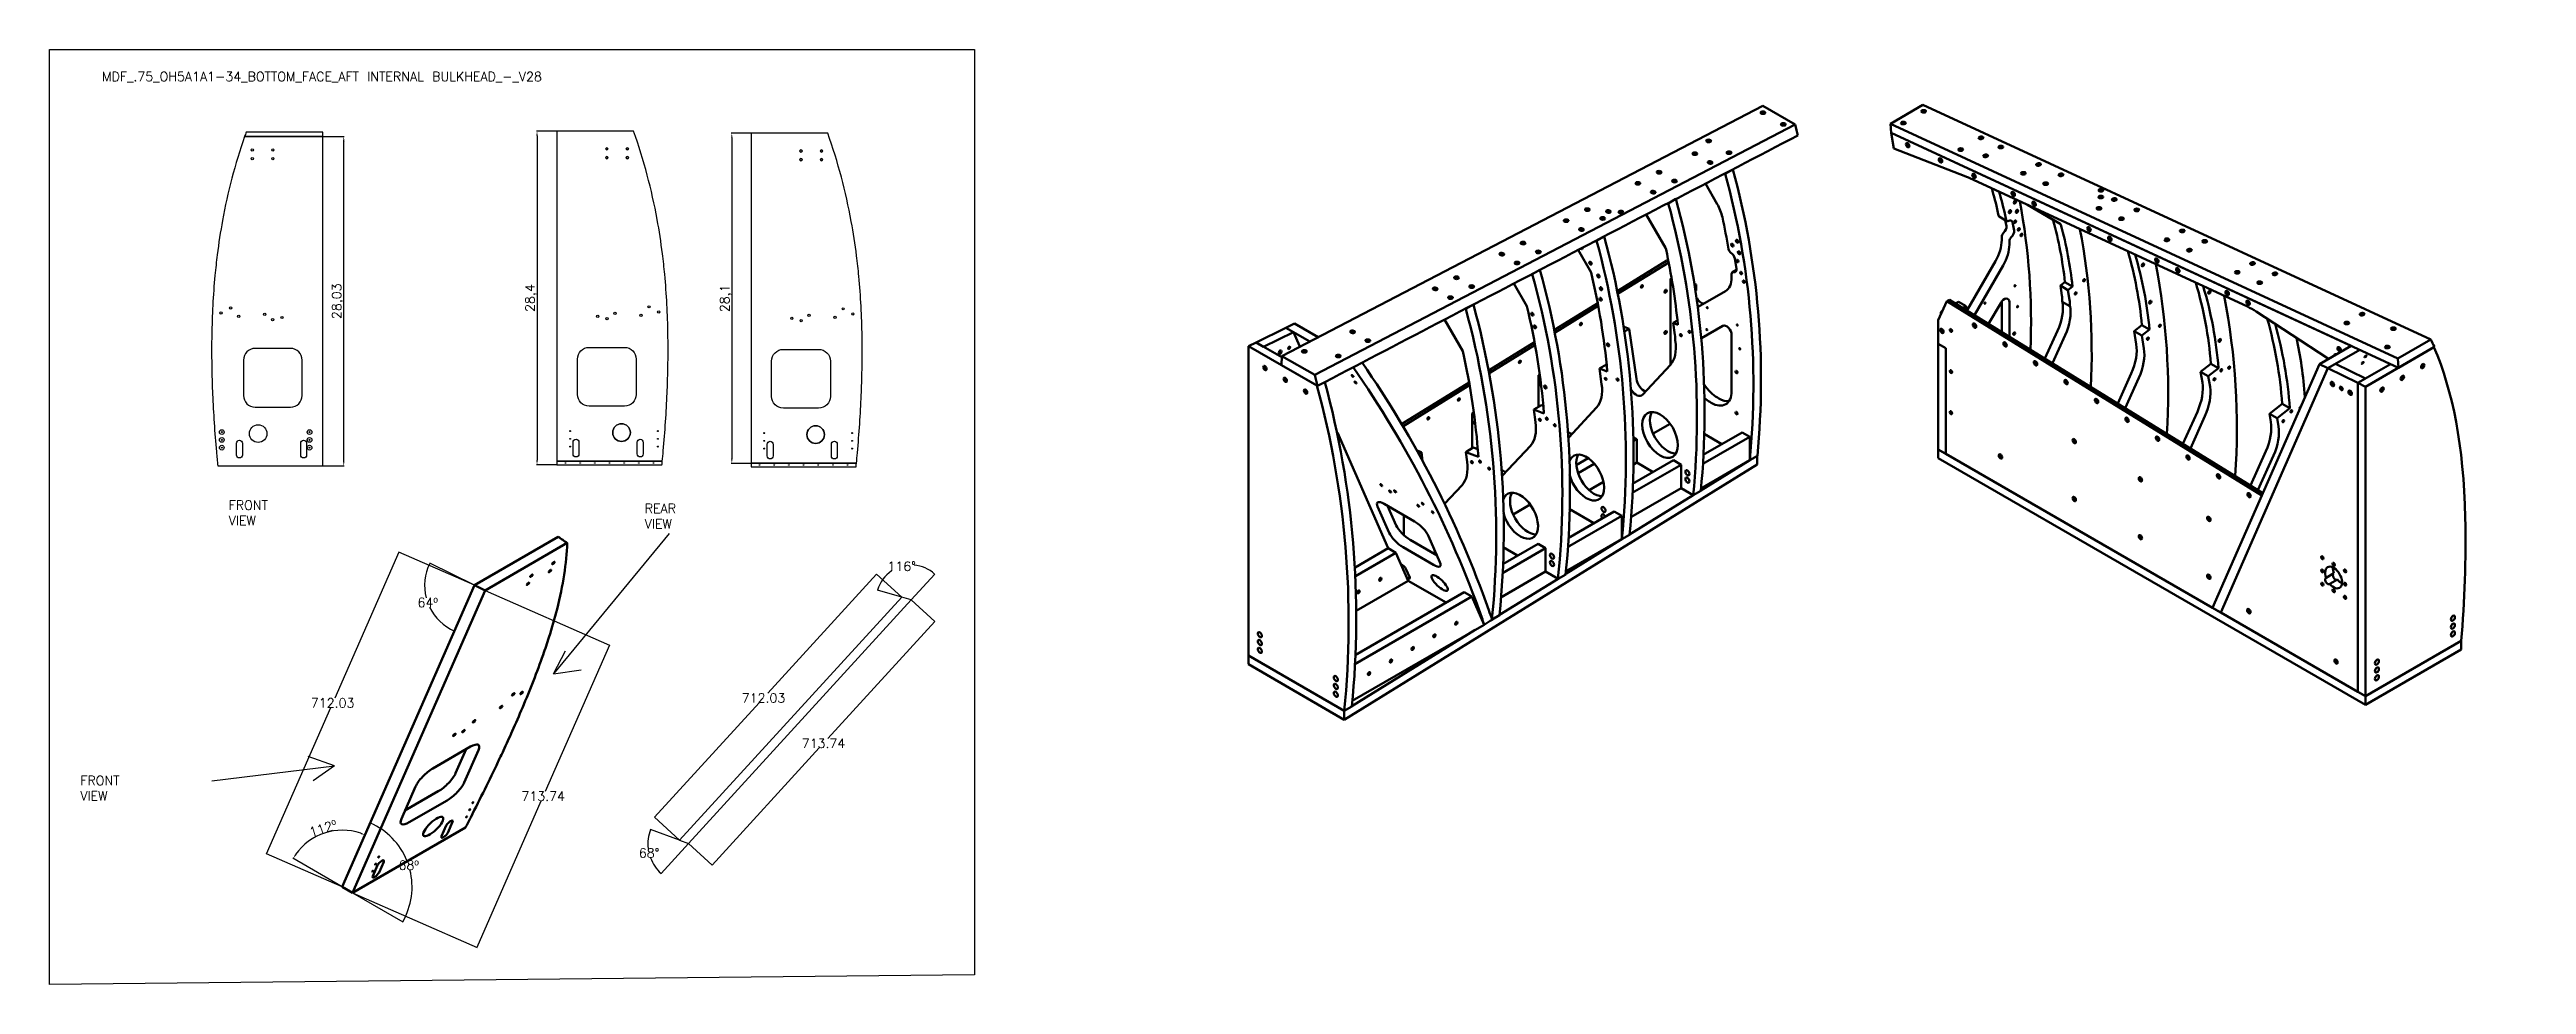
# Model space of a CAD drawing. Header units: inches. Extents: x 315 to 1225, y 14 to 674.
# Drawn here: x 698.6 to 909.5, y 109.7 to 189.3 of the extents above; entities that cross this region are included whole.
import ezdxf

# ---------------------------------------------------------------- set-up
doc = ezdxf.new("R2010")
doc.units = ezdxf.units.IN
doc.header["$LTSCALE"] = 0.03937
doc.header["$MEASUREMENT"] = 0
doc.layers.add('Visible', color=7, linetype='Continuous', lineweight=50)
doc.styles.get("Standard").update_dxf_attribs({"font": 'txt.shx'})
doc.dimstyles.new('ISO-25', dxfattribs={"dimtxt": 0.098425, "dimasz": 0.098425, "dimexe": 0.049213, "dimexo": 0.024606, "dimgap": 0.024606, "dimtad": 1, "dimtxsty": 'Standard', "dimcen": 0.098425, "dimadec": 0, "dimazin": 0, "dimtfac": 1, "dimtmove": 0, "dimatfit": 3, "dimfxl": 0.03937, "dimarcsym": 0})
doc.dimstyles.get("Standard").update_dxf_attribs({"dimtxt": 0.007087, "dimasz": 0.007087, "dimexe": 0.007087, "dimexo": 0.002461, "dimgap": 0.003543, "dimtad": 0, "dimtih": 1, "dimtoh": 1, "dimdec": 4, "dimzin": 0, "dimdsep": 46, "dimtxsty": 'Standard', "dimcen": 0.003543, "dimadec": 0, "dimazin": 0, "dimtfac": 1, "dimtdec": 4, "dimtofl": 0, "dimtmove": 0, "dimatfit": 3, "dimfxl": 0.03937, "dimtolj": 1, "dimtzin": 0, "dimarcsym": 0})

msp = doc.modelspace()

# ---------------------------------------------------------------- texts
msp.add_text('MDF_.75_OH5A1A1-34_BOTTOM_FACE_AFT INTERNAL BULKHEAD_-_V28', height=0.7874016).set_placement((703.05827, 186.57091))
at = {"char_height": 0.787402, "attachment_point": 1}
for s, insert in [('FRONT VIEW', (713.83528, 150.87798)), ('REAR VIEW', (749.2559, 150.59527)), ('FRONT VIEW', (701.20292, 127.44034))]:
    msp.add_mtext_dynamic_manual_height_columns(s, width=0.4201873, gutter_width=0.02362, heights=[0], dxfattribs=dict(at, insert=insert))

# ---------------------------------------------------------------- blocks, each defined once
blk = doc.blocks.new('*D14')
at = {"color": 0, "lineweight": -2, "transparency": 16777216}
for p, q in [((741.76, 182.32), (740.04, 182.32)), ((740.09, 181.92), (740.09, 154.31)), ((741.76, 153.91), (740.04, 153.91))]:
    blk.add_line(p, q, dxfattribs=at)
at = {"color": 0, "transparency": 16777216}
for points in [[(740.02, 181.92), (740.15, 181.92), (740.09, 182.32)], [(740.02, 154.31), (740.15, 154.31), (740.09, 153.91)]]:
    blk.add_solid(points, dxfattribs=at)
at = {"layer": 'Defpoints', "color": 0, "transparency": 16777216}
for p in [(741.78, 182.32), (740.09, 153.91), (741.78, 153.91)]:
    blk.add_point(p, dxfattribs=at)
at = {"color": 0, "transparency": 16777216, "insert": (739.61, 168.11), "char_height": 0.787, "attachment_point": 5, "rotation": 90}
blk.add_mtext('28,4', dxfattribs=at)
blk = doc.blocks.new('*D15')
at = {"color": 0, "lineweight": -2, "transparency": 16777216}
for p, q in [((758.29, 182.14), (756.62, 182.14)), ((756.67, 181.75), (756.67, 154.44)), ((758.29, 154.04), (756.62, 154.04))]:
    blk.add_line(p, q, dxfattribs=at)
at = {"color": 0, "transparency": 16777216}
for points in [[(756.61, 181.75), (756.74, 181.75), (756.67, 182.14)], [(756.61, 154.44), (756.74, 154.44), (756.67, 154.04)]]:
    blk.add_solid(points, dxfattribs=at)
at = {"layer": 'Defpoints', "color": 0, "transparency": 16777216}
for p in [(758.31, 182.14), (756.67, 154.04), (758.31, 154.04)]:
    blk.add_point(p, dxfattribs=at)
at = {"color": 0, "transparency": 16777216, "insert": (756.19, 168.09), "char_height": 0.787, "attachment_point": 5, "rotation": 90}
blk.add_mtext('28,1', dxfattribs=at)
blk = doc.blocks.new('*D16')
at = {"color": 3, "linetype": 'Continuous', "lineweight": -2, "transparency": 16777216}
for p, q in [((771.95, 142.42), (773.96, 140.58)), ((773.95, 140.58), (764.84, 130.61)), ((755, 119.85), (764.11, 129.82)), ((752.98, 121.68), (755, 119.84))]:
    blk.add_line(p, q, dxfattribs=at)
at = {"color": 3, "linetype": 'Continuous', "transparency": 16777216}
for points in [[(773.95, 140.58), (773.95, 140.58), (773.96, 140.58)], [(755, 119.85), (755, 119.85), (755, 119.84)]]:
    blk.add_solid(points, dxfattribs=at)
at = {"layer": 'Defpoints', "color": 0, "linetype": 'Continuous', "transparency": 16777216}
for p in [(771.94, 142.42), (773.96, 140.58), (752.98, 121.68)]:
    blk.add_point(p, dxfattribs=at)
at = {"color": 3, "linetype": 'Continuous', "transparency": 16777216, "insert": (764.48, 130.21), "char_height": 0.787, "attachment_point": 5}
blk.add_mtext('\\A1;713.74', dxfattribs=at)
blk = doc.blocks.new('*D17')
at = {"color": 3, "linetype": 'Continuous', "lineweight": -2, "transparency": 16777216}
for p, q in [((769, 144.6), (759.74, 134.47)), ((771.14, 142.66), (769, 144.61)), ((750.1, 123.92), (759.01, 133.67)), ((752.22, 121.97), (750.09, 123.92))]:
    blk.add_line(p, q, dxfattribs=at)
at = {"color": 3, "linetype": 'Continuous', "transparency": 16777216}
for points in [[(769, 144.6), (769, 144.6), (769.01, 144.61)], [(750.09, 123.92), (750.1, 123.92), (750.09, 123.92)]]:
    blk.add_solid(points, dxfattribs=at)
at = {"layer": 'Defpoints', "color": 0, "linetype": 'Continuous', "transparency": 16777216}
for p in [(771.14, 142.66), (750.09, 123.92), (752.22, 121.97)]:
    blk.add_point(p, dxfattribs=at)
at = {"color": 3, "linetype": 'Continuous', "transparency": 16777216, "insert": (759.37, 134.07), "char_height": 0.787, "attachment_point": 5}
blk.add_mtext('\\A1;712.03', dxfattribs=at)
blk = doc.blocks.new('*D18')
at = {"color": 3, "linetype": 'Continuous', "lineweight": -2, "transparency": 16777216}
for p, q in [((771.95, 142.42), (773.95, 144.62)), ((771.14, 142.66), (769.08, 143.25))]:
    blk.add_line(p, q, dxfattribs=at)
for start, end in [(124.002, 163.7178), (47.6995, 85.2033)]:
    blk.add_arc((771.94, 142.42), 2.97, start, end, dxfattribs=at)
at = {"color": 3, "linetype": 'Continuous', "transparency": 16777216}
for points in [[(773.95, 144.62), (773.94, 144.62), (773.95, 144.62)], [(769.09, 143.26), (769.09, 143.26), (769.09, 143.25)]]:
    blk.add_solid(points, dxfattribs=at)
at = {"layer": 'Defpoints', "color": 0, "linetype": 'Continuous', "transparency": 16777216}
for p in [(772.13, 145.39), (771.14, 142.66), (771.94, 142.42), (771.94, 142.42), (752.98, 121.68)]:
    blk.add_point(p, dxfattribs=at)
at = {"color": 3, "linetype": 'Continuous', "transparency": 16777216, "insert": (771.14, 145.28), "char_height": 0.787, "attachment_point": 5}
blk.add_mtext('\\A1;116°', dxfattribs=at)
blk = doc.blocks.new('*D19')
at = {"color": 3, "linetype": 'Continuous', "lineweight": -2, "transparency": 16777216}
for p, q in [((752.22, 121.97), (749.74, 122.89)), ((752.98, 121.68), (750.65, 119.13))]:
    blk.add_line(p, q, dxfattribs=at)
for start, end in [(159.6806, 186.8564), (200.4657, 227.4453)]:
    blk.add_arc((752.98, 121.68), 3.45, start, end, dxfattribs=at)
at = {"color": 3, "linetype": 'Continuous', "transparency": 16777216}
for points in [[(749.75, 122.88), (749.75, 122.88), (749.75, 122.89)], [(750.65, 119.14), (750.65, 119.14), (750.65, 119.14)]]:
    blk.add_solid(points, dxfattribs=at)
at = {"layer": 'Defpoints', "color": 0, "linetype": 'Continuous', "transparency": 16777216}
for p in [(771.94, 142.42), (749.53, 121.55), (752.22, 121.97), (752.98, 121.68), (752.98, 121.68)]:
    blk.add_point(p, dxfattribs=at)
at = {"color": 3, "linetype": 'Continuous', "transparency": 16777216, "insert": (749.63, 120.88), "char_height": 0.787, "attachment_point": 5}
blk.add_mtext('\\A1;68°', dxfattribs=at)
blk = doc.blocks.new('*D20')
at = {"color": 0, "linetype": 'Continuous', "lineweight": -2, "transparency": 16777216}
blk.add_line((734.76, 143.67), (730.95, 145.54), dxfattribs=at)
at = {"color": 3, "linetype": 'Continuous', "lineweight": -2, "transparency": 16777216}
for start, end in [(153.9583, 194.4802), (205.9159, 246.2282)]:
    blk.add_arc((734.77, 143.66), 4.25, start, end, dxfattribs=at)
at = {"color": 3, "linetype": 'Continuous', "transparency": 16777216}
for points in [[(730.95, 145.53), (730.95, 145.53), (730.95, 145.54)], [(733.05, 139.78), (733.05, 139.78), (733.06, 139.77)]]:
    blk.add_solid(points, dxfattribs=at)
at = {"layer": 'Defpoints', "color": 0, "linetype": 'Continuous', "transparency": 16777216}
for p in [(734.77, 143.66), (734.77, 143.66), (730.53, 143.32), (735.66, 143.23), (723.51, 117.99)]:
    blk.add_point(p, dxfattribs=at)
at = {"color": 0, "linetype": 'Continuous', "transparency": 16777216, "insert": (730.78, 142.2), "char_height": 0.787, "attachment_point": 5}
blk.add_mtext('\\A1;64º', dxfattribs=at)
blk = doc.blocks.new('*D21')
at = {"color": 0, "linetype": 'Continuous', "lineweight": -2, "transparency": 16777216}
blk.add_line((724.38, 117.49), (728.66, 115.02), dxfattribs=at)
for start, end in [(22.2438, 66.2554), (330.0683, 14.1734)]:
    blk.add_arc((723.51, 117.99), 5.94, start, end, dxfattribs=at)
at = {"color": 0, "linetype": 'Continuous', "transparency": 16777216}
for points in [[(725.9, 123.43), (725.9, 123.43), (725.9, 123.43)], [(728.66, 115.03), (728.66, 115.03), (728.66, 115.02)]]:
    blk.add_solid(points, dxfattribs=at)
at = {"layer": 'Defpoints', "color": 0, "linetype": 'Continuous', "transparency": 16777216}
for p in [(734.77, 143.66), (729.45, 118.21), (723.51, 117.99), (723.51, 117.99), (724.38, 117.49)]:
    blk.add_point(p, dxfattribs=at)
at = {"color": 0, "linetype": 'Continuous', "transparency": 16777216, "insert": (729.16, 119.84), "char_height": 0.787, "attachment_point": 5}
blk.add_mtext('\\A1;68º', dxfattribs=at)
blk = doc.blocks.new('*D22')
at = {"color": 0, "linetype": 'Continuous', "lineweight": -2, "transparency": 16777216}
for p, q in [((728.32, 146.48), (722.87, 134.05)), ((734.76, 143.67), (728.31, 146.49)), ((717.07, 120.82), (722.52, 133.26)), ((723.51, 117.99), (717.06, 120.82))]:
    blk.add_line(p, q, dxfattribs=at)
at = {"color": 0, "linetype": 'Continuous', "transparency": 16777216}
for points in [[(728.32, 146.48), (728.32, 146.48), (728.32, 146.49)], [(717.07, 120.82), (717.07, 120.82), (717.06, 120.82)]]:
    blk.add_solid(points, dxfattribs=at)
at = {"layer": 'Defpoints', "color": 0, "linetype": 'Continuous', "transparency": 16777216}
for p in [(728.32, 146.49), (734.77, 143.66), (723.51, 117.99)]:
    blk.add_point(p, dxfattribs=at)
at = {"color": 0, "linetype": 'Continuous', "transparency": 16777216, "insert": (722.69, 133.65), "char_height": 0.787, "attachment_point": 5}
blk.add_mtext('\\A1;712.03', dxfattribs=at)
blk = doc.blocks.new('*D23')
at = {"color": 0, "linetype": 'Continuous', "lineweight": -2, "transparency": 16777216}
for p, q in [((735.66, 143.22), (746.27, 138.57)), ((746.26, 138.57), (740.79, 126.11)), ((734.98, 112.85), (740.45, 125.31)), ((724.38, 117.49), (734.98, 112.84))]:
    blk.add_line(p, q, dxfattribs=at)
at = {"color": 0, "linetype": 'Continuous', "transparency": 16777216}
for points in [[(746.26, 138.57), (746.26, 138.57), (746.26, 138.58)], [(734.98, 112.85), (734.98, 112.85), (734.98, 112.84)]]:
    blk.add_solid(points, dxfattribs=at)
at = {"layer": 'Defpoints', "color": 0, "linetype": 'Continuous', "transparency": 16777216}
for p in [(735.66, 143.23), (724.38, 117.49), (734.98, 112.84)]:
    blk.add_point(p, dxfattribs=at)
at = {"color": 0, "linetype": 'Continuous', "transparency": 16777216, "insert": (740.62, 125.71), "char_height": 0.787, "attachment_point": 5}
blk.add_mtext('\\A1;713.74', dxfattribs=at)
blk = doc.blocks.new('*D24')
at = {"color": 0, "lineweight": -2, "transparency": 16777216}
for p, q in [((721.87, 181.86), (723.68, 181.86)), ((723.63, 154.22), (723.63, 181.46)), ((721.87, 153.82), (723.68, 153.82))]:
    blk.add_line(p, q, dxfattribs=at)
at = {"color": 0, "transparency": 16777216}
for points in [[(723.57, 181.46), (723.7, 181.46), (723.63, 181.86)], [(723.57, 154.22), (723.7, 154.22), (723.63, 153.82)]]:
    blk.add_solid(points, dxfattribs=at)
at = {"layer": 'Defpoints', "color": 0, "transparency": 16777216}
for p in [(721.85, 181.86), (723.63, 181.86), (721.85, 153.82)]:
    blk.add_point(p, dxfattribs=at)
at = {"color": 0, "transparency": 16777216, "insert": (723.15, 167.84), "char_height": 0.787, "attachment_point": 5, "rotation": 90}
blk.add_mtext('28,03', dxfattribs=at)
blk = doc.blocks.new('*D25')
at = {"color": 0, "lineweight": -2, "transparency": 16777216}
blk.add_line((723.49, 118), (719.29, 120.43), dxfattribs=at)
blk.add_arc((723.51, 117.99), 4.83, 70.998, 145.3258, dxfattribs=at)
at = {"color": 0, "transparency": 16777216}
for points in [[(725.1, 122.62), (725.06, 122.49), (725.45, 122.41)], [(719.59, 120.7), (719.48, 120.77), (719.33, 120.4)]]:
    blk.add_solid(points, dxfattribs=at)
at = {"layer": 'Defpoints', "color": 0, "transparency": 16777216}
for p in [(734.77, 143.66), (723.15, 122.81), (723.51, 117.99), (723.51, 117.99), (724.38, 117.49)]:
    blk.add_point(p, dxfattribs=at)
at = {"color": 0, "transparency": 16777216, "insert": (721.87, 122.98), "char_height": 0.787, "attachment_point": 5, "rotation": 18.1619}
blk.add_mtext('112º', dxfattribs=at)

# ---------------------------------------------------------------- dimensions: what is measured, and where the dimension line sits
at = {"color": 3}
for base, p1, p2, picture, middle in [((723.63298, 181.85729), (721.84605, 153.82468), (721.84605, 181.85729), '*D24', (723.14906, 167.84098)), ((740.08904, 153.91209), (741.78318, 182.31523), (741.78318, 153.91209), '*D14', (739.60512, 168.11366)), ((756.67175, 154.04422), (758.3112, 182.14434), (758.3112, 154.04422), '*D15', (756.18783, 168.09428))]:
    dim = msp.add_linear_dim(base=base, p1=p1, p2=p2, angle=90, dimstyle='ISO-25', override={"dimscale": 1, "dimtxt": 0.787402, "dimasz": 0.393701}, dxfattribs=at)
    dim.commit()
    dim.dimension.update_dxf_attribs({"geometry": picture, "text_midpoint": middle})
at = {"color": 3, "linetype": 'Continuous'}
for p1, p2, distance, text, picture, middle in [((723.5088, 117.9913), (734.7658, 143.66439), 7.03741, '712.03', '*D22', (722.69224, 133.65384)), ((735.66004, 143.22559), (724.37592, 117.49066), 11.57653, '713.74', '*D23', (740.6201, 125.70937))]:
    dim = msp.add_aligned_dim(p1=p1, p2=p2, distance=distance, text=text, dimstyle='Standard', override={"dimscale": 1, "dimtxt": 0.787402}, dxfattribs=at)
    dim.commit()
    dim.dimension.update_dxf_attribs({"geometry": picture, "text_midpoint": middle})
for base, line1, text, override, picture, middle in [((730.53152, 143.31753), ((734.7658, 143.66439), (735.66004, 143.22559)), '64º', {"dimscale": 1, "dimtxt": 0.787402, "dimclrd": 3}, '*D20', (730.77592, 142.20484)), ((729.44751, 118.20988), ((724.37592, 117.49066), (723.5088, 117.9913)), '68º', {"dimscale": 1, "dimtxt": 0.787402}, '*D21', (729.15546, 119.84366))]:
    dim = msp.add_angular_dim_2l(base=base, line1=line1, line2=((723.5088, 117.9913), (734.7658, 143.66439)), text=text, dimstyle='Standard', override=override, dxfattribs=at)
    dim.commit()
    dim.dimension.update_dxf_attribs({"geometry": picture, "text_midpoint": middle})
at = {"linetype": 'Continuous'}
for base, line1, picture, middle in [((772.13436, 145.38918), ((771.94391, 142.42262), (771.14037, 142.65525)), '*D18', (771.13907, 145.28426)), ((749.53483, 121.54997), ((752.22454, 121.96665), (752.98252, 121.6842)), '*D19', (749.62844, 120.87506))]:
    dim = msp.add_angular_dim_2l(base=base, line1=line1, line2=((752.98252, 121.6842), (771.94391, 142.42262)), dimstyle='Standard', override={"dimscale": 1, "dimtxt": 0.787402, "dimclrd": 3, "dimclre": 3, "dimclrt": 3}, dxfattribs=at)
    dim.commit()
    dim.dimension.update_dxf_attribs({"geometry": picture, "text_midpoint": middle})
at = {"color": 3}
dim = msp.add_angular_dim_2l(base=(723.15393, 122.80551), line1=((724.37592, 117.49066), (723.5088, 117.9913)), line2=((723.5088, 117.9913), (734.7658, 143.66439)), text='112º', dimstyle='ISO-25', override={"dimscale": 1, "dimtxt": 0.787402, "dimasz": 0.393701}, dxfattribs=at)
dim.commit()
dim.dimension.update_dxf_attribs({"geometry": '*D25', "text_midpoint": (721.87374, 122.97555)})
at = {"linetype": 'Continuous'}
dim = msp.add_linear_dim(base=(750.09079, 123.91756), p1=(771.14037, 142.65525), p2=(752.22454, 121.96665), angle=227.5629572, text='712.03', dimstyle='Standard', override={"dimscale": 1, "dimtxt": 0.787402, "dimclrd": 3, "dimclre": 3, "dimclrt": 3}, dxfattribs=at)
dim.commit()
dim.dimension.update_dxf_attribs({"geometry": '*D17', "text_midpoint": (759.37457, 134.07141), "dimtype": 161})
dim = msp.add_aligned_dim(p1=(752.98252, 121.6842), p2=(771.94391, 142.42262), distance=-2.72732, text='713.74', dimstyle='Standard', override={"dimscale": 1, "dimtxt": 0.787402, "dimclrd": 3, "dimclre": 3, "dimclrt": 3}, dxfattribs=at)
dim.commit()
dim.dimension.update_dxf_attribs({"geometry": '*D16', "text_midpoint": (764.47603, 130.21307)})

# ---------------------------------------------------------------- linework, layer by layer
for p, q in [((721.84605, 181.85729), (715.19101, 181.85729)), ((721.84605, 182.22782), (715.32094, 182.22782)), ((721.84605, 181.85729), (721.84605, 182.22782)), ((721.84605, 153.82468), (721.84605, 181.85729)), ((721.84605, 153.82468), (721.84605, 181.85729)), ((748.30829, 182.31523), (741.78318, 182.31523)), ((741.78318, 182.31523), (741.78318, 154.21511)), ((748.30829, 182.31523), (741.78318, 182.31523)), ((741.78318, 182.31523), (741.78318, 154.21511)), ((764.83631, 182.14434), (758.3112, 182.14434)), ((758.3112, 182.14434), (758.3112, 154.04422)), ((764.83631, 182.14434), (758.3112, 182.14434)), ((758.3112, 182.14434), (758.3112, 154.04422)), ((741.78318, 154.21511), (750.75276, 154.21511)), ((741.78318, 154.21511), (741.78318, 153.91209)), ((758.3112, 154.04422), (767.28078, 154.04422)), ((758.3112, 154.04422), (758.3112, 153.7412)), ((712.90754, 153.82468), (721.84605, 153.82468)), ((712.90754, 153.82468), (721.84605, 153.82468)), ((741.78318, 153.91209), (750.72169, 153.91209)), ((758.3112, 153.7412), (767.24971, 153.7412)), ((751.34607, 148.0838), (741.49993, 136.11402)), ((741.49993, 136.11402), (742.50407, 138.08733)), ((741.49993, 136.11402), (743.84718, 136.45973)), ((722.83516, 128.30972), (720.59564, 129.09306)), ((712.40173, 127.03127), (722.83516, 128.30972)), ((722.83516, 128.30972), (721.02977, 127.02798))]:
    msp.add_line(p, q)
for points in [[(698.58525, 189.26249), (777.32541, 189.26249), (777.32541, 110.52233), (698.58525, 109.6901)], [(752.22454, 121.96665), (752.98252, 121.6842), (771.94391, 142.42262), (771.14037, 142.65525)], [(752.22454, 121.96665), (752.98252, 121.6842), (771.94391, 142.42262), (771.14037, 142.65525)]]:
    msp.add_lwpolyline(points, close=True)
at = {"color": 2}
for points in [[(721.84605, 181.85729), (715.19101, 181.85729)], [(741.78318, 154.21511), (750.75276, 154.21511)], [(758.3112, 154.04422), (767.28078, 154.04422)]]:
    msp.add_lwpolyline(points, close=True, dxfattribs=at)
for points in [[(715.09605, 159.82468, 0.414213562), (716.09605, 158.82468), (719.09605, 158.82468, 0.414213562), (720.09605, 159.82468), (720.09605, 162.82468, 0.414213562), (719.09605, 163.82468), (716.09605, 163.82468, 0.414213562), (715.09605, 162.82468)], [(715.09605, 159.82468, 0.414213562), (716.09605, 158.82468), (719.09605, 158.82468, 0.414213562), (720.09605, 159.82468), (720.09605, 162.82468, 0.414213562), (719.09605, 163.82468), (716.09605, 163.82468, 0.414213562), (715.09605, 162.82468)], [(747.53318, 158.91209), (744.53318, 158.91209, -0.414213562), (743.53318, 159.91209), (743.53318, 162.91209, -0.414213562), (744.53318, 163.91209), (747.53318, 163.91209, -0.414213562), (748.53318, 162.91209), (748.53318, 159.91209, -0.414213562)], [(747.53318, 158.91209), (744.53318, 158.91209, -0.414213562), (743.53318, 159.91209), (743.53318, 162.91209, -0.414213562), (744.53318, 163.91209), (747.53318, 163.91209, -0.414213562), (748.53318, 162.91209), (748.53318, 159.91209, -0.414213562)], [(764.0612, 158.7412), (761.0612, 158.7412, -0.414213562), (760.0612, 159.7412), (760.0612, 162.7412, -0.414213562), (761.0612, 163.7412), (764.0612, 163.7412, -0.414213562), (765.0612, 162.7412), (765.0612, 159.7412, -0.414213562)], [(764.0612, 158.7412), (761.0612, 158.7412, -0.414213562), (760.0612, 159.7412), (760.0612, 162.7412, -0.414213562), (761.0612, 163.7412), (764.0612, 163.7412, -0.414213562), (765.0612, 162.7412), (765.0612, 159.7412, -0.414213562)], [(743.15818, 154.83927), (743.15818, 155.83927, -1), (743.65818, 155.83927), (743.65818, 154.83927, -1)], [(743.15818, 154.83927), (743.15818, 155.83927, -1), (743.65818, 155.83927), (743.65818, 154.83927, -1)], [(748.62497, 154.83927), (748.62497, 155.83927, -1), (749.12497, 155.83927), (749.12497, 154.83927, -1)], [(748.62497, 154.83927), (748.62497, 155.83927, -1), (749.12497, 155.83927), (749.12497, 154.83927, -1)], [(715.00427, 155.75187), (715.00427, 154.75187, -1), (714.50427, 154.75187), (714.50427, 155.75187, -1)], [(715.00427, 155.75187), (715.00427, 154.75187, -1), (714.50427, 154.75187), (714.50427, 155.75187, -1)], [(720.47105, 155.75187), (720.47105, 154.75187, -1), (719.97105, 154.75187), (719.97105, 155.75187, -1)], [(720.47105, 155.75187), (720.47105, 154.75187, -1), (719.97105, 154.75187), (719.97105, 155.75187, -1)], [(759.6862, 154.66839), (759.6862, 155.66839, -1), (760.1862, 155.66839), (760.1862, 154.66839, -1)], [(759.6862, 154.66839), (759.6862, 155.66839, -1), (760.1862, 155.66839), (760.1862, 154.66839, -1)], [(765.15299, 154.66839), (765.15299, 155.66839, -1), (765.65299, 155.66839), (765.65299, 154.66839, -1)], [(765.15299, 154.66839), (765.15299, 155.66839, -1), (765.65299, 155.66839), (765.65299, 154.66839, -1)]]:
    msp.add_lwpolyline(points, format="xyb", close=True)
for centre, radius in [((715.84605, 180.72123), 0.095), ((715.84605, 180.72123), 0.095), ((715.84605, 179.97123), 0.095), ((715.84605, 179.97123), 0.095), ((717.59605, 180.72123), 0.095), ((717.59605, 180.72123), 0.095), ((717.59605, 179.97123), 0.095), ((717.59605, 179.97123), 0.095), ((746.03318, 180.80864), 0.095), ((746.03318, 180.05864), 0.095), ((747.78318, 180.80864), 0.095), ((747.78318, 180.05864), 0.095), ((762.5612, 180.63775), 0.095), ((762.5612, 179.88775), 0.095), ((764.3112, 180.63775), 0.095), ((764.3112, 179.88775), 0.095), ((713.18377, 166.84683), 0.09675), ((713.18377, 166.84683), 0.09675), ((714.0038, 167.27605), 0.09675), ((714.0038, 167.27605), 0.09675), ((714.69826, 166.56264), 0.09675), ((714.69826, 166.56264), 0.09675), ((716.90992, 166.73294), 0.09675), ((716.90992, 166.73294), 0.09675), ((745.25601, 166.54577), 0.09675), ((745.25601, 166.54577), 0.09675), ((746.71931, 166.82035), 0.09675), ((746.71931, 166.82035), 0.09675), ((748.93097, 166.65005), 0.09675), ((748.93097, 166.65005), 0.09675), ((749.62543, 167.36346), 0.09675), ((749.62543, 167.36346), 0.09675), ((750.44546, 166.93423), 0.09675), ((750.44546, 166.93423), 0.09675), ((763.24733, 166.64946), 0.09675), ((763.24733, 166.64946), 0.09675), ((766.15345, 167.19257), 0.09675), ((766.15345, 167.19257), 0.09675), ((766.97348, 166.76335), 0.09675), ((766.97348, 166.76335), 0.09675), ((717.58036, 166.26945), 0.09675), ((717.58036, 166.26945), 0.09675), ((718.37322, 166.45836), 0.09675), ((718.37322, 166.45836), 0.09675), ((746.04887, 166.35686), 0.09675), ((746.04887, 166.35686), 0.09675), ((761.78403, 166.37488), 0.09675), ((761.78403, 166.37488), 0.09675), ((762.57689, 166.18597), 0.09675), ((762.57689, 166.18597), 0.09675), ((765.45899, 166.47916), 0.09675), ((765.45899, 166.47916), 0.09675), ((713.25147, 156.70144), 0.2), ((713.25147, 156.70144), 0.2), ((713.25147, 156.03957), 0.2), ((713.25147, 156.03957), 0.2), ((713.25147, 156.70144), 0.03905), ((713.25147, 156.03957), 0.03905), ((716.34605, 156.57468), 0.75), ((716.34605, 156.57468), 0.75), ((720.72105, 156.70144), 0.2), ((720.72105, 156.70144), 0.2), ((720.72105, 156.03957), 0.2), ((720.72105, 156.03957), 0.2), ((720.72105, 156.70144), 0.03905), ((720.72105, 156.03957), 0.03905), ((742.90818, 156.78885), 0.03905), ((742.90818, 156.78885), 0.03905), ((742.90818, 156.12698), 0.03905), ((742.90818, 156.12698), 0.03905), ((747.28318, 156.66209), 0.75), ((750.37776, 156.78885), 0.03905), ((750.37776, 156.78885), 0.03905), ((750.37776, 156.12698), 0.03905), ((750.37776, 156.12698), 0.03905), ((759.4362, 156.61796), 0.03905), ((759.4362, 156.61796), 0.03905), ((763.8112, 156.4912), 0.75), ((766.90578, 156.61796), 0.03905), ((766.90578, 156.61796), 0.03905), ((713.25147, 155.3777), 0.2), ((713.25147, 155.3777), 0.2), ((713.25147, 155.3777), 0.03905), ((720.72105, 155.3777), 0.2), ((720.72105, 155.3777), 0.2), ((720.72105, 155.3777), 0.03905), ((742.90818, 155.46511), 0.03905), ((742.90818, 155.46511), 0.03905), ((750.37776, 155.46511), 0.03905), ((750.37776, 155.46511), 0.03905), ((759.4362, 155.95609), 0.03905), ((759.4362, 155.95609), 0.03905), ((759.4362, 155.29422), 0.03905), ((759.4362, 155.29422), 0.03905), ((766.90578, 155.95609), 0.03905), ((766.90578, 155.95609), 0.03905), ((766.90578, 155.29422), 0.03905), ((766.90578, 155.29422), 0.03905)]:
    msp.add_circle(centre, radius)
at = {"extrusion": (-1e-16, 0, -1)}
for centre in [(-746.03318, 180.80864), (-746.03318, 180.05864), (-747.78318, 180.80864), (-747.78318, 180.05864), (-762.5612, 180.63775), (-762.5612, 179.88775), (-764.3112, 180.63775), (-764.3112, 179.88775)]:
    msp.add_circle(centre, 0.095, dxfattribs=at)
at = {"extrusion": (-1e-16, 3e-16, -1)}
for centre in [(-747.28318, 156.66209), (-763.8112, 156.4912)]:
    msp.add_circle(centre, 0.75, dxfattribs=at)
for centre, major_axis, ratio, start_param, end_param in [((934.77023, 166.94059), (-222.14687, -0.00057), 0.442936178, 6.127184703, 6.130995549), ((714.72539, 156.26377), (-1.21878, 14.78222), 0.137291579, 1.643709497, 1.725225731), ((714.72539, 156.26377), (-1.21878, 14.78222), 0.137291579, 1.643709497, 1.725225731), ((748.90943, 156.34615), (1.21759, 14.7601), 0.137093018, 4.578822012, 4.63968026), ((748.90943, 156.34615), (1.21759, 14.7601), 0.137093018, 4.578822012, 4.63968026), ((765.43744, 156.17527), (1.21759, 14.7601), 0.137093018, 4.578822012, 4.63968026), ((765.43744, 156.17527), (1.21759, 14.7601), 0.137093018, 4.578822012, 4.63968026)]:
    msp.add_ellipse(centre, major_axis=major_axis, ratio=ratio, start_param=start_param, end_param=end_param)
for centre in [(742.51021, 154.0636), (743.76021, 154.0636), (745.01021, 154.0636), (746.26021, 154.0636), (747.50834, 154.0636), (748.75836, 154.0636), (750.00276, 154.0636), (759.03822, 153.89271), (760.28822, 153.89271), (761.53822, 153.89271), (762.78822, 153.89271), (764.03635, 153.89271), (765.28638, 153.89271), (766.53078, 153.89271)]:
    msp.add_ellipse(centre, major_axis=(0.03907, 0), ratio=0.374606593)
for points, knots in [([(715.191, 181.85727), (714.37234, 179.49302), (713.75513, 177.13483), (713.13434, 173.75343), (712.98492, 172.78119), (712.78803, 171.21427), (712.72401, 170.62914), (712.66891, 170.044), (712.50904, 168.34644), (712.42317, 166.64018), (712.38302, 164.21125), (712.38154, 163.4845), (712.39578, 162.1625), (712.40852, 161.56661), (712.43774, 160.62392), (712.45048, 160.27584), (712.5326, 158.32546), (712.64262, 156.66727), (712.79013, 155.02002)], [-80.323652786, -80.323652786, -80.323652786, -80.323652786, -61.874060039, -61.874060039, -54.531027223, -54.531027223, -50.204693064, -50.204693064, -50.204693064, -37.653524267, -37.653524267, -32.285151972, -32.285151972, -27.861458221, -27.861458221, -25.26396408, -25.26396408, -13.487188422, -13.487188422, -13.487188422, -13.487188422]), ([(715.191, 181.85727), (714.37234, 179.49302), (713.75513, 177.13483), (713.13434, 173.75343), (712.98492, 172.78119), (712.78803, 171.21427), (712.72401, 170.62914), (712.66891, 170.044), (712.50904, 168.34644), (712.42317, 166.64018), (712.38302, 164.21125), (712.38154, 163.4845), (712.39578, 162.1625), (712.40852, 161.56661), (712.43774, 160.62392), (712.45048, 160.27584), (712.5326, 158.32546), (712.64262, 156.66727), (712.79013, 155.02002)], [-80.323652786, -80.323652786, -80.323652786, -80.323652786, -61.874060039, -61.874060039, -54.531027223, -54.531027223, -50.204693064, -50.204693064, -50.204693064, -37.653524267, -37.653524267, -32.285151972, -32.285151972, -27.861458221, -27.861458221, -25.26396408, -25.26396408, -13.487188422, -13.487188422, -13.487188422, -13.487188422]), ([(750.83911, 155.10743), (750.98662, 156.75468), (751.09663, 158.41287), (751.17875, 160.36325), (751.19149, 160.71133), (751.22071, 161.65402), (751.23345, 162.24991), (751.24769, 163.57191), (751.24621, 164.29866), (751.20607, 166.72759), (751.12019, 168.43385), (750.90522, 170.71655), (750.84121, 171.30168), (750.64431, 172.8686), (750.4949, 173.84084), (749.85091, 177.34858), (749.19194, 179.82662), (748.30829, 182.31522)], [-81.287348944, -81.287348944, -81.287348944, -81.287348944, -69.510573285, -69.510573285, -66.913079145, -66.913079145, -62.489385393, -62.489385393, -57.121013099, -57.121013099, -44.569844301, -44.569844301, -40.243510142, -40.243510142, -32.900477326, -32.900477326, -13.487188422, -13.487188422, -13.487188422, -13.487188422]), ([(750.83911, 155.10743), (750.98662, 156.75468), (751.09663, 158.41287), (751.17875, 160.36325), (751.19149, 160.71133), (751.22071, 161.65402), (751.23345, 162.24991), (751.24769, 163.57191), (751.24621, 164.29866), (751.20607, 166.72759), (751.12019, 168.43385), (750.90522, 170.71655), (750.84121, 171.30168), (750.64431, 172.8686), (750.4949, 173.84084), (749.85091, 177.34858), (749.19194, 179.82662), (748.30829, 182.31522)], [-81.287348944, -81.287348944, -81.287348944, -81.287348944, -69.510573285, -69.510573285, -66.913079145, -66.913079145, -62.489385393, -62.489385393, -57.121013099, -57.121013099, -44.569844301, -44.569844301, -40.243510142, -40.243510142, -32.900477326, -32.900477326, -13.487188422, -13.487188422, -13.487188422, -13.487188422]), ([(767.36713, 154.93654), (767.51463, 156.58379), (767.62465, 158.24198), (767.70677, 160.19236), (767.71951, 160.54044), (767.74873, 161.48314), (767.76147, 162.07902), (767.77571, 163.40102), (767.77423, 164.12777), (767.73409, 166.5567), (767.64821, 168.26296), (767.43324, 170.54566), (767.36922, 171.13079), (767.17233, 172.69772), (767.02291, 173.66995), (766.37893, 177.17769), (765.71996, 179.65573), (764.83631, 182.14433)], [-81.287348944, -81.287348944, -81.287348944, -81.287348944, -69.510573285, -69.510573285, -66.913079145, -66.913079145, -62.489385393, -62.489385393, -57.121013099, -57.121013099, -44.569844301, -44.569844301, -40.243510142, -40.243510142, -32.900477326, -32.900477326, -13.487188422, -13.487188422, -13.487188422, -13.487188422]), ([(767.36713, 154.93654), (767.51463, 156.58379), (767.62465, 158.24198), (767.70677, 160.19236), (767.71951, 160.54044), (767.74873, 161.48314), (767.76147, 162.07902), (767.77571, 163.40102), (767.77423, 164.12777), (767.73409, 166.5567), (767.64821, 168.26296), (767.43324, 170.54566), (767.36922, 171.13079), (767.17233, 172.69772), (767.02291, 173.66995), (766.37893, 177.17769), (765.71996, 179.65573), (764.83631, 182.14433)], [-81.287348944, -81.287348944, -81.287348944, -81.287348944, -69.510573285, -69.510573285, -66.913079145, -66.913079145, -62.489385393, -62.489385393, -57.121013099, -57.121013099, -44.569844301, -44.569844301, -40.243510142, -40.243510142, -32.900477326, -32.900477326, -13.487188422, -13.487188422, -13.487188422, -13.487188422])]:
    msp.add_open_spline(points, degree=3, knots=knots)
for points in [[(750.72169, 153.91209), (750.7322, 154.0131), (750.74255, 154.1141), (750.75276, 154.21511)], [(767.24971, 153.7412), (767.26022, 153.84221), (767.27057, 153.94322), (767.28078, 154.04422)]]:
    msp.add_open_spline(points, degree=3)
at = {"layer": 'Visible', "extrusion": (0.707107, 0.408248, -0.57735)}
for p, q in [((844.44161, 184.47605), (803.50756, 163.17826)), ((847.20779, 182.879), (844.44161, 184.47605)), ((806.30575, 161.56273), (847.20779, 182.879)), ((839.56178, 177.85093), (840.56384, 176.11529)), ((841.21262, 178.71133), (841.24589, 178.69213)), ((841.24589, 178.69213), (841.89555, 179.06721)), ((841.89549, 179.06723), (841.89555, 179.06721)), ((834.52671, 175.22675), (836.15714, 172.39514)), ((836.37013, 176.18752), (836.40339, 176.16831)), ((836.40339, 176.16831), (837.05305, 176.5434)), ((837.05301, 176.54342), (837.05305, 176.5434)), ((830.2644, 173.0053), (830.29764, 172.98612)), ((830.29764, 172.98612), (830.94728, 173.3612)), ((830.94726, 173.3612), (830.94728, 173.3612)), ((829.83765, 170.27583), (828.72729, 172.20419)), ((832.09784, 168.72121), (836.28271, 171.30206)), ((832.14529, 168.49191), (836.43961, 171.14025)), ((836.28271, 171.30206), (836.42399, 171.22049)), ((842.05684, 171.47153), (842.19588, 170.61173)), ((824.36803, 167.40986), (823.25089, 169.35)), ((824.79027, 170.15229), (824.8235, 170.13312)), ((824.8235, 170.13312), (825.47314, 170.50819)), ((836.59845, 169.755), (836.6825, 169.80351)), ((836.70061, 169.696), (836.59845, 169.755)), ((836.59845, 169.755), (836.59845, 167.17838)), ((838.76396, 169.25488), (838.67783, 169.30461)), ((838.69248, 169.21361), (838.76396, 169.25488)), ((838.76396, 168.7554), (838.76396, 169.25488)), ((841.79569, 170.04666), (841.79569, 169.87487)), ((841.85803, 170.30209), (842.20133, 170.50031)), ((819.12497, 167.19965), (819.15819, 167.18046)), ((819.15819, 167.18046), (819.80786, 167.55554)), ((819.80786, 167.55554), (819.80786, 167.55554)), ((826.72319, 165.40662), (830.39558, 167.67142)), ((826.76938, 165.17653), (830.43931, 167.43981)), ((836.59845, 167.17838), (836.59845, 162.44635)), ((841.2629, 168.69722), (838.95849, 167.36678)), ((803.84513, 165.59078), (801.30056, 164.34216)), ((804.49479, 165.2157), (801.95022, 163.96708)), ((804.56772, 165.94536), (803.84513, 165.59078)), ((804.49479, 165.2157), (803.84513, 165.59078)), ((803.84513, 165.59078), (805.88304, 164.41421)), ((805.03883, 163.97498), (804.49479, 165.2157)), ((804.56772, 165.94536), (806.58613, 164.78003)), ((818.90383, 163.60154), (817.36131, 166.28045)), ((832.65842, 165.65005), (833.08292, 165.49145)), ((833.08292, 165.49145), (832.71518, 165.27912)), ((833.08292, 165.49145), (833.68129, 161.22994)), ((836.82326, 165.98925), (837.17791, 166.19401)), ((837.21389, 165.84331), (836.82326, 165.98925)), ((836.96282, 164.99535), (836.82326, 165.98925)), ((839.24098, 164.70086), (841.05633, 165.74895)), ((841.79569, 164.96846), (841.79569, 160.19188)), ((801.30056, 164.34216), (800.65091, 164.02337)), ((800.65091, 164.02337), (806.48513, 160.65497)), ((800.65091, 137.6872), (800.65091, 164.02337)), ((801.30056, 164.34216), (801.95022, 163.96708)), ((803.50089, 163.07179), (801.30056, 164.34216)), ((803.45895, 162.40213), (803.50756, 163.17826)), ((803.45895, 162.40213), (806.52425, 160.63239)), ((803.50756, 163.17826), (806.30575, 161.56273)), ((821.15886, 161.97507), (825.01503, 164.35318)), ((821.20379, 161.7442), (825.05748, 164.1208)), ((830.54327, 162.11027), (831.15075, 162.46099)), ((834.20361, 159.87834), (836.57809, 162.42403)), ((837.00837, 164.4178), (836.97963, 164.42852)), ((813.69873, 157.37434), (819.44498, 160.9181)), ((813.81153, 157.18532), (819.48612, 160.6849)), ((825.33776, 161.54207), (825.45607, 161.61037)), ((825.33776, 161.54207), (825.47218, 161.49185)), ((825.33776, 161.54207), (825.33776, 158.84718)), ((831.20773, 161.86202), (830.54327, 162.11027)), ((830.72837, 160.79203), (830.54327, 162.11027)), ((819.70743, 158.29139), (819.84408, 158.37028)), ((819.70743, 155.32846), (819.70743, 158.29139)), ((819.70743, 158.29139), (819.86238, 158.23351)), ((824.94517, 158.62051), (825.59482, 158.9956)), ((825.09684, 157.53971), (824.94517, 158.62051)), ((824.94517, 158.62051), (825.81841, 158.29425)), ((825.59482, 158.9956), (825.76267, 158.93288)), ((830.29809, 158.79826), (827.92361, 156.2526)), ((840.06326, 159.19167), (839.93333, 159.26668)), ((840.58299, 159.64177), (840.71292, 159.56674)), ((812.56299, 146.8151), (808.23768, 156.67954)), ((833.71792, 156.10375), (833.41747, 156.27721)), ((833.42086, 155.93223), (833.71792, 156.10375)), ((833.71792, 156.10375), (833.71792, 154.10334)), ((835.10105, 156.57678), (836.55702, 157.41738)), ((839.33353, 153.99481), (843.33282, 156.30379)), ((842.68315, 156.67888), (839.37487, 154.76884)), ((839.44386, 156.54865), (840.95075, 155.67867)), ((843.33282, 156.30379), (842.68315, 156.67888)), ((843.33282, 156.30379), (843.33282, 154.30338)), ((814.99953, 155.12689), (815.38316, 154.98355)), ((815.15323, 154.85082), (815.38316, 154.98355)), ((815.48717, 154.24265), (815.38316, 154.98355)), ((819.153, 155.00835), (819.80266, 155.38343)), ((820.23665, 154.60347), (819.153, 155.00835)), ((819.26988, 154.17551), (819.153, 155.00835)), ((819.80266, 155.38343), (820.1862, 155.24012)), ((824.66652, 155.54627), (822.29327, 153.00192)), ((829.59394, 154.47292), (828.56772, 153.88043)), ((828.71517, 153.21542), (830.09615, 154.01271)), ((836.83626, 154.30338), (833.36745, 152.30065)), ((833.41084, 153.92604), (833.71792, 154.10334)), ((833.71792, 154.10334), (835.10385, 153.30317)), ((837.48592, 153.92829), (836.83626, 154.30338)), ((843.33521, 154.30481), (839.17362, 151.73382)), ((839.18826, 151.91051), (843.33282, 154.30338)), ((843.33282, 154.30341), (843.98244, 154.67848)), ((843.96052, 153.94097), (843.96052, 154.66584)), ((843.96052, 153.94097), (808.81092, 132.22586)), ((817.35813, 150.59384), (818.83956, 152.18207)), ((829.66085, 151.76098), (830.88288, 152.46652)), ((833.22008, 149.465), (837.48592, 151.92788)), ((833.33642, 151.53258), (837.48592, 153.92829)), ((837.48592, 153.92829), (837.48592, 151.92788)), ((837.48592, 151.92788), (838.52154, 151.32996)), ((811.65704, 150.3566), (812.63051, 148.13651)), ((814.79739, 149.09622), (812.19876, 150.59655)), ((812.50825, 150.41787), (813.23286, 148.76528)), ((823.18854, 149.6991), (824.644, 150.53939)), ((831.80555, 149.95635), (827.8778, 147.68867)), ((827.97141, 150.16958), (830.07312, 148.95614)), ((832.45519, 149.58128), (831.80555, 149.95635)), ((838.5207, 151.33045), (833.10738, 147.98614)), ((838.52154, 151.32996), (839.17121, 151.70504)), ((813.88046, 149.6256), (813.88046, 147.9343)), ((816.96154, 145.63598), (815.98807, 147.85609)), ((827.83462, 146.91359), (832.45519, 149.58128)), ((832.45519, 149.58128), (832.45519, 147.58087)), ((832.45519, 147.58091), (833.10481, 147.95595)), ((812.56299, 146.8151), (809.73598, 145.18293)), ((809.76605, 144.45014), (813.21263, 146.44003)), ((813.21263, 146.44003), (812.56299, 146.8151)), ((813.21263, 146.44003), (814.26255, 144.04556)), ((813.82119, 146.89636), (816.41982, 145.39606)), ((814.42354, 147.52515), (816.71268, 146.2035)), ((819.2382, 146.41816), (819.24438, 146.42173)), ((822.27671, 144.70492), (825.95865, 146.8307)), ((825.30901, 147.20578), (822.30991, 145.47426)), ((823.57658, 146.20558), (822.35454, 146.91112)), ((825.95865, 146.8307), (825.30901, 147.20578)), ((825.95865, 146.8307), (825.95865, 144.83028)), ((832.39672, 147.5471), (827.66871, 144.62617)), ((827.68563, 144.82715), (832.45519, 147.58087)), ((809.81834, 141.4797), (814.26255, 144.04556)), ((814.06035, 145.05996), (814.38485, 144.31994)), ((817.48447, 142.18538), (814.26255, 144.04556)), ((827.0134, 144.22133), (822.03998, 141.1488)), ((822.1556, 142.63459), (825.95865, 144.83028)), ((827.01636, 144.21963), (825.95865, 144.83028)), ((827.01636, 144.21963), (827.66603, 144.59469)), ((809.70386, 136.94309), (819.68283, 142.70447)), ((819.03319, 143.07953), (809.73867, 137.71335)), ((819.68283, 142.70447), (819.03319, 143.07953)), ((819.68283, 142.70447), (820.73274, 140.30999)), ((819.96127, 139.86458), (809.46298, 133.37885)), ((809.50041, 133.82502), (820.73274, 140.30999)), ((820.71283, 141.13057), (820.71287, 141.13055)), ((821.40026, 140.74839), (822.03716, 141.11612)), ((808.81092, 132.97601), (800.65091, 137.6872)), ((800.65091, 137.6872), (800.65091, 136.93703)), ((808.81092, 132.97601), (800.65091, 137.6872)), ((808.81092, 132.22586), (800.65091, 136.93703)), ((808.81092, 132.97601), (809.46059, 133.35107)), ((808.81092, 132.97601), (808.81092, 132.22586))]:
    msp.add_line(p, q, dxfattribs=at)
at = {"layer": 'Visible', "extrusion": (-0.707107, 0.408248, -0.57735)}
for p, q in [((858.08078, 184.54679), (855.31459, 182.94973)), ((901.31517, 164.5771), (858.08078, 184.54679)), ((855.31459, 182.94973), (898.51697, 162.96157)), ((855.3632, 182.1736), (855.31459, 182.94973)), ((894.54319, 164.04647), (855.3632, 182.1736)), ((855.3632, 182.1736), (855.6062, 180.84447)), ((855.3632, 182.1736), (898.5656, 162.18545)), ((861.73279, 178.46246), (855.6062, 180.84447)), ((885.70845, 167.38035), (862.01915, 178.34051)), ((865.22919, 174.66522), (864.57953, 175.0403)), ((866.98371, 176.04231), (866.98371, 176.04361)), ((869.11352, 174.80275), (866.98371, 176.04231)), ((866.98371, 176.04231), (867.63337, 175.66725)), ((867.63349, 175.74296), (867.63337, 175.66725)), ((867.63337, 175.66725), (869.76318, 174.42768)), ((864.79068, 173.0421), (864.79068, 173.21392)), ((865.09066, 174.7452), (865.1909, 174.24109)), ((865.70152, 174.56526), (865.84056, 173.86601)), ((864.25792, 171.24927), (861.84866, 167.07635)), ((864.90756, 170.87418), (862.49833, 166.70127)), ((865.44035, 172.83883), (865.44035, 172.66702)), ((869.77965, 169.16603), (870.17028, 169.47116)), ((869.9192, 168.33328), (869.77965, 169.16603)), ((870.42929, 168.79096), (869.77965, 169.16603)), ((870.81994, 169.09607), (870.17028, 169.47116)), ((870.81994, 169.09607), (870.42929, 168.79096)), ((870.56884, 167.95819), (870.42929, 168.79096)), ((860.12573, 167.84291), (859.37691, 166.23822)), ((859.73316, 167.00164), (859.59345, 166.92098)), ((859.59345, 166.92098), (859.59345, 166.70227)), ((859.67385, 166.87457), (859.59345, 166.92098)), ((860.12573, 167.84291), (860.34229, 167.96794)), ((886.93894, 151.30701), (860.12573, 167.84291)), ((887.02818, 151.51054), (860.34229, 167.96794)), ((861.10931, 167.79616), (860.85702, 167.65049)), ((861.75898, 167.42108), (861.10931, 167.79616)), ((861.75898, 167.42108), (861.48526, 167.26306)), ((861.75898, 167.09427), (861.75898, 167.42108)), ((863.67599, 165.91201), (864.70099, 167.68738)), ((864.79068, 165.22458), (864.79068, 167.81864)), ((865.44035, 167.76063), (865.44035, 164.82394)), ((869.93602, 167.78587), (870.58566, 167.41081)), ((870.61439, 167.43323), (870.58566, 167.41081)), ((892.5239, 163.00543), (886.45358, 166.96502)), ((859.37691, 166.23822), (859.37691, 164.21934)), ((869.53445, 165.3177), (868.47288, 162.95375)), ((869.11352, 162.55865), (870.18411, 164.94262)), ((876.05963, 165.28705), (876.72408, 165.80604)), ((876.24473, 164.18255), (876.05963, 165.28705)), ((876.70929, 164.91196), (876.05963, 165.28705)), ((877.37375, 165.43097), (876.70929, 164.91196)), ((876.89437, 163.80746), (876.70929, 164.91196)), ((877.37375, 165.43097), (876.72408, 165.80604)), ((898.51697, 162.96157), (901.31517, 164.5771)), ((859.37691, 155.23242), (859.37691, 164.21934)), ((860.02655, 163.84425), (859.37691, 164.21934)), ((860.02655, 163.84425), (859.37691, 164.21934)), ((860.02655, 163.84425), (860.02655, 154.85734)), ((860.02655, 163.84425), (860.02655, 154.85734)), ((881.7222, 161.83453), (882.59544, 162.51659)), ((883.24508, 162.1415), (882.59544, 162.51659)), ((882.74454, 141.74112), (891.84074, 162.48621)), ((891.84074, 162.48621), (894.54319, 164.04647)), ((891.84074, 162.48621), (892.56332, 162.13164)), ((892.56332, 162.13164), (895.28525, 163.70315)), ((893.21298, 162.50673), (892.56332, 162.13164)), ((893.21298, 162.50673), (895.75755, 161.25809)), ((897.89842, 162.49413), (895.10789, 160.88301)), ((895.75755, 160.56423), (901.59176, 163.93261)), ((898.5656, 162.18545), (898.51697, 162.96157)), ((898.5656, 162.18545), (901.63088, 163.95521)), ((874.66595, 159.13443), (875.81445, 161.69194)), ((876.46411, 161.31685), (875.30659, 158.73933)), ((881.7222, 161.83453), (881.87387, 160.92885)), ((882.37186, 161.45944), (881.7222, 161.83453)), ((882.37186, 161.45944), (883.24508, 162.1415)), ((882.52353, 160.55377), (882.37186, 161.45944)), ((883.44522, 141.33657), (892.56332, 162.13164)), ((892.56332, 162.13164), (883.44522, 141.33657)), ((892.56332, 162.13164), (895.10789, 160.88301)), ((895.10789, 160.88301), (895.75755, 161.25809)), ((895.10789, 160.88301), (895.10789, 134.60313)), ((895.10789, 134.60313), (895.10789, 160.88301)), ((895.10789, 160.88301), (895.75755, 160.56423)), ((895.75755, 134.22805), (895.75755, 160.56423)), ((881.44355, 158.43851), (880.21835, 155.71023)), ((887.58397, 158.26255), (888.66762, 159.10895)), ((888.23362, 157.88746), (887.58397, 158.26255)), ((887.70085, 157.56465), (887.58397, 158.26255)), ((889.31726, 158.73387), (888.23362, 157.88746)), ((889.31726, 158.73387), (888.66762, 159.10895)), ((882.09321, 158.06345), (880.85902, 155.31512)), ((888.35049, 157.18956), (888.23362, 157.88746)), ((860.02655, 154.85734), (859.37691, 155.23242)), ((895.75755, 134.22805), (859.37691, 155.23242)), ((859.37691, 155.23242), (859.37691, 154.48227)), ((895.75755, 133.47789), (859.37691, 154.48227)), ((882.74454, 141.74112), (860.02655, 154.85734)), ((887.27051, 155.07431), (885.96466, 152.16644)), ((886.60533, 151.77134), (887.92017, 154.69925)), ((882.74454, 141.74112), (886.93894, 151.30701)), ((892.41604, 144.30764), (893.0657, 144.6827)), ((893.36842, 144.15837), (892.71876, 143.7833)), ((883.44522, 141.33657), (882.74454, 141.74112)), ((895.10789, 134.60313), (883.44522, 141.33657)), ((903.91756, 138.93924), (895.75755, 134.22805)), ((903.91756, 138.93924), (895.75755, 134.22805)), ((903.91756, 138.18909), (895.75755, 133.47789)), ((903.91756, 138.93924), (903.91756, 138.18909)), ((895.75755, 134.22805), (895.10789, 134.60313)), ((895.75755, 134.22805), (895.75755, 133.47789))]:
    msp.add_line(p, q, dxfattribs=at)
at = {"layer": 'Visible', "extrusion": (-1e-16, 0.816497, 0.57735)}
for p, q in [((734.7658, 143.66439), (741.89983, 147.78323)), ((735.66004, 143.22559), (742.65477, 147.26401)), ((723.5088, 117.9913), (734.7658, 143.66439)), ((734.7658, 143.66439), (735.66004, 143.22559)), ((735.66004, 143.22559), (724.37592, 117.49066)), ((734.43377, 129.93015), (731.21785, 128.07344)), ((733.15403, 127.66388), (734.05078, 129.70903)), ((733.89947, 126.88573), (735.10417, 129.63322)), ((729.74431, 126.5387), (728.5396, 123.79121)), ((728.84756, 124.49355), (731.68049, 126.12914)), ((729.21001, 123.49429), (732.42593, 125.351)), ((733.99107, 123.04197), (724.37592, 117.49066)), ((731.96078, 122.2967), (732.36234, 123.21253)), ((732.89833, 123.52198), (732.49676, 122.60615)), ((726.10053, 118.91329), (726.5021, 119.82912)), ((727.03809, 120.13857), (726.63652, 119.22274)), ((724.37592, 117.49066), (723.5088, 117.9913))]:
    msp.add_line(p, q, dxfattribs=at)
at = {"layer": 'Visible', "extrusion": (2e-16, -4e-16, -1)}
for centre, radius, start, end in [((-775.82673, 160.81073), 67.81895, 164.71243, 185.505755), ((-776.47618, 161.18578), 67.81917, 164.712451, 185.506038), ((-762.5375, 154.4374), 70.25305, 164.690851, 185.600462), ((-763.18691, 154.81245), 70.2533, 164.690875, 185.600791), ((-757.60416, 151.41641), 69.7792, 164.440552, 185.919386), ((-737.54891, 112.04466), 88.62807, 145.207097, 160.550525), ((-733.03791, 140.54617), 76.15022, 164.68845, 185.705261)]:
    msp.add_arc(centre, radius, start, end, dxfattribs=at)
at = {"layer": 'Visible', "extrusion": (2e-16, -3e-16, -1)}
for centre, radius, start, end in [((-769.94846, 157.9917), 68.89591, 164.702735, 185.548762), ((-770.59812, 158.36679), 68.89591, 164.702735, 185.548762), ((-779.61819, 160.12828), 57.87855, 167.905885, 174.333298), ((-758.25382, 151.7915), 69.7792, 164.440552, 185.919386), ((-772.27254, 156.58362), 59.17108, 166.620477, 174.882095), ((-765.72126, 153.40648), 60.29545, 166.570647, 175.3503), ((-731.91495, 143.60015), 76.52872, 166.425067, 167.140554)]:
    msp.add_arc(centre, radius, start, end, dxfattribs=at)
at = {"layer": 'Visible', "extrusion": (-3e-16, -2e-16, -1)}
for centre, radius, start, end in [((-811.68846, 166.05188), 55.59686, 169.326488, 182.40756), ((-826.83522, 157.1164), 57.97326, 168.875228, 184.102274)]:
    msp.add_arc(centre, radius, start, end, dxfattribs=at)
at = {"layer": 'Visible', "extrusion": (-1e-16, -2e-16, -1)}
msp.add_arc((-837.44465, 165.95523), 32.91396, 164.545381, 173.867886, dxfattribs=at)
at = {"layer": 'Visible', "extrusion": (-2e-16, -1e-16, -1)}
for centre, radius, start, end in [((-838.09429, 165.58017), 32.91396, 164.545381, 173.867886), ((-815.35329, 163.36239), 57.09442, 169.286595, 182.828156), ((-843.98532, 162.31828), 33.5332, 163.569762, 174.673916), ((-849.40862, 159.94867), 33.28396, 163.48176, 175.57542)]:
    msp.add_arc(centre, radius, start, end, dxfattribs=at)
at = {"layer": 'Visible', "extrusion": (-3e-16, -1e-16, -1)}
msp.add_arc((-843.24791, 162.68152), 33.62167, 163.747168, 174.667694, dxfattribs=at)
at = {"layer": 'Visible', "extrusion": (-2e-16, 0, -1)}
for centre, radius, start, end in [((-819.98992, 159.97104), 58.96704, 169.23592, 183.32653), ((-850.28909, 159.61351), 33.05063, 163.276904, 175.613555)]:
    msp.add_arc(centre, radius, start, end, dxfattribs=at)
at = {"layer": 'Visible', "extrusion": (3e-16, -4e-16, -1)}
msp.add_arc((-749.03529, 147.95545), 72.71054, 164.668411, 185.666044, dxfattribs=at)
at = {"layer": 'Visible', "extrusion": (2e-16, -2e-16, -1)}
for centre, radius, start, end in [((-749.66567, 148.32761), 72.72991, 164.670212, 185.690483), ((-758.94856, 150.12309), 61.45163, 167.330064, 175.818908), ((-733.66797, 140.92191), 76.16978, 164.746922, 185.704283)]:
    msp.add_arc(centre, radius, start, end, dxfattribs=at)
at = {"layer": 'Visible', "extrusion": (-3e-16, 0, -1)}
msp.add_arc((-852.86148, 156.5724), 35.89587, 164.198352, 175.947865, dxfattribs=at)
at = {"layer": 'Visible', "extrusion": (-1e-16, -1e-16, -1)}
msp.add_arc((-853.4466, 156.18932), 35.96081, 164.314006, 175.942395, dxfattribs=at)
at = {"layer": 'Visible', "extrusion": (-2e-16, -2e-16, -1)}
msp.add_arc((-874.95023, 150.8009), 29.74716, 152.412062, 153.755457, dxfattribs=at)
at = {"layer": 'Visible', "extrusion": (3e-16, -3e-16, -1)}
msp.add_arc((-736.78606, 111.34096), 88.80467, 145.045043, 160.539427, dxfattribs=at)
at = {"layer": 'Visible', "extrusion": (0, -5e-16, -1)}
for centre, start_param, end_param in [((844.45787, 183.89007), 4.71238898, 10.995574288), ((839.83518, 181.48489), -1.570796327, 4.71238898), ((846.19091, 182.88949), 4.71238898, 10.995574288), ((838.66172, 180.39878), -1.570796327, 4.71238898), ((839.9615, 179.64835), -1.570796327, 4.71238898), ((841.56823, 180.48433), 4.71238898, 10.995574288), ((835.62415, 178.81835), 4.71238898, 10.995574288), ((836.92393, 178.06792), 4.71238898, 10.995574288), ((827.70464, 174.69786), -1.570796327, 4.71238898), ((829.00441, 173.94744), 4.71238898, 10.995574288), ((822.2261, 171.84741), 4.71238898, 10.995574288), ((823.52588, 171.09697), -1.570796327, 4.71238898), ((824.03493, 172.78853), -1.570796327, 4.71238898), ((825.3347, 172.0381), -1.570796327, 4.71238898), ((816.55624, 168.8974), -1.570796327, 4.71238898), ((818.36506, 169.83851), 4.71238898, 10.995574288), ((819.66484, 169.08809), 4.71238898, 10.995574288), ((817.85601, 168.14697), 4.71238898, 10.995574288), ((809.52534, 165.23925), -1.570796327, 4.71238898), ((810.82512, 164.48883), 4.71238898, 10.995574288), ((805.41493, 163.57619), 4.71238898, 10.995574288), ((808.30364, 163.17692), 4.71238898, 10.995574288)]:
    msp.add_ellipse(centre, major_axis=(-0.20295, 0.01271), ratio=0.53252911, start_param=start_param, end_param=end_param, dxfattribs=at)
at = {"layer": 'Visible', "extrusion": (0, -3e-16, -1)}
for centre, major_axis, start_param, end_param in [((844.45411, 183.82993), (-0.11829, 0.00741), -0.571443254, 3.713035908), ((858.14738, 183.94635), (0.11829, 0.00741), 2.570149399, 6.854628562), ((839.83141, 181.42476), (-0.11829, 0.00741), -0.571443254, 3.713035908), ((846.18714, 182.82935), (-0.11829, 0.00741), -0.571443254, 3.713035908), ((856.41435, 182.94577), (0.11829, 0.00741), 2.570149399, 6.854628562), ((863.02623, 181.68907), (0.11829, 0.00741), 2.570149399, 6.854628562), ((838.65796, 180.33864), (-0.11829, 0.00741), -0.571443254, 3.713035908), ((839.95773, 179.58822), (-0.11829, 0.00741), -0.571443255, 3.713035908), ((841.56446, 180.4242), (-0.11829, 0.00741), -0.571443255, 3.713035908), ((861.2932, 180.68849), (0.11829, 0.00741), 2.570149399, 6.854628562), ((863.42221, 180.15408), (0.11829, 0.00741), 2.570149399, 6.854628562), ((864.72199, 180.9045), (0.11829, 0.00741), 2.570149399, 6.854628562), ((867.9279, 179.42125), (0.11829, 0.00741), 2.570149399, 6.854628562), ((835.62037, 178.75822), (-0.11829, 0.00741), -0.571443254, 3.713035908), ((836.92017, 178.00779), (-0.11829, 0.00741), -0.571443255, 3.713035908), ((866.62812, 178.67083), (0.11829, 0.00741), 2.570149399, 6.854628562), ((876.28626, 175.55414), (0.11829, 0.00741), 2.570149399, 6.854628562), ((827.70087, 174.63773), (-0.11829, 0.00741), -0.571443254, 3.713035908), ((829.00065, 173.8873), (-0.11829, 0.00741), -0.571443255, 3.713035908), ((874.98649, 174.80371), (0.11829, 0.00741), 2.570149399, 6.854628562), ((878.85956, 173.01178), (0.11829, 0.00741), 2.570149399, 6.854628562), ((880.15934, 173.76223), (0.11829, 0.00741), 2.570149399, 6.854628562), ((882.0684, 172.87897), (0.11829, 0.00741), 2.570149399, 6.854628562), ((822.22234, 171.78728), (-0.11829, 0.00741), -0.571443254, 3.713035908), ((823.52212, 171.03684), (-0.11829, 0.00741), -0.571443255, 3.713035908), ((824.03115, 172.72839), (-0.11829, 0.00741), -0.571443255, 3.713035908), ((825.33094, 171.97797), (-0.11829, 0.00741), -0.571443255, 3.713035908), ((880.76862, 172.12855), (0.11829, 0.00741), 2.570149399, 6.854628562), ((886.14339, 170.99361), (0.11829, 0.00741), 2.570149399, 6.854628562), ((816.55245, 168.83727), (-0.11829, 0.00741), -0.571443254, 3.713035908), ((818.36128, 169.7784), (-0.11829, 0.00741), -0.571443255, 3.713035908), ((819.66107, 169.02795), (-0.11829, 0.00741), -0.571443254, 3.713035908), ((884.84362, 170.24318), (0.11829, 0.00741), 2.570149399, 6.854628562), ((817.85225, 168.08684), (-0.11829, 0.00741), -0.571443254, 3.713035908), ((895.47297, 166.67716), (0.11829, 0.00741), 2.570149399, 6.854628562), ((809.52156, 165.17912), (-0.11829, 0.00741), -0.571443255, 3.713035908), ((810.82135, 164.4287), (-0.11829, 0.00741), -0.571443254, 3.713035908), ((894.17318, 165.92673), (0.11829, 0.00741), 2.570149399, 6.854628562), ((805.41117, 163.51606), (-0.11829, 0.00741), -0.571443255, 3.713035908), ((808.29987, 163.11679), (-0.11829, 0.00741), -0.571443255, 3.713035908)]:
    msp.add_ellipse(centre, major_axis=major_axis, ratio=0.53252911, start_param=start_param, end_param=end_param, dxfattribs=at)
at = {"layer": 'Visible', "extrusion": (0, -2e-16, -1)}
for centre in [(858.14362, 184.00648), (856.41057, 183.0059), (863.02247, 181.74921), (861.28944, 180.74863), (863.41845, 180.21421), (864.71822, 180.96464), (867.92414, 179.48139), (866.62436, 178.73096), (876.2825, 175.61427), (874.98272, 174.86384), (878.85578, 173.07191), (880.15557, 173.82234), (882.06463, 172.9391), (880.76484, 172.18868), (886.13963, 171.05374), (884.83986, 170.30332), (886.74892, 169.42006), (888.04869, 170.17049), (895.46919, 166.73729), (894.16942, 165.98687), (898.1304, 165.50606), (897.61708, 163.94117)]:
    msp.add_ellipse(centre, major_axis=(0.20295, 0.01271), ratio=0.53252911, start_param=3.141592654, end_param=9.424777961, dxfattribs=at)
at = {"layer": 'Visible', "extrusion": (-2e-16, -1e-16, -1)}
for centre, major_axis, ratio, start_param, end_param in [((856.78516, 181.1201), (-0.10549, 0.17385), 0.593775612, 1.570796327, 7.853981634), ((859.57806, 179.82794), (-0.10549, 0.17385), 0.593775612, 1.570796327, 7.853981634), ((862.43233, 178.50739), (-0.10549, 0.17385), 0.593775612, 1.570796327, 7.853981634), ((862.48129, 178.5371), (-0.06148, 0.10132), 0.593775612, 2.235247818, 7.189530143), ((865.76857, 176.96383), (-0.10549, 0.17385), 0.593775612, 1.570796327, 7.853981634), ((873.99659, 173.15702), (-0.10549, 0.17385), 0.593775612, 1.570796327, 7.853981634), ((878.00001, 171.30478), (-0.10549, 0.17385), 0.593775612, 1.570796327, 7.853981634), ((879.77873, 170.48183), (-0.10549, 0.17385), 0.593775612, 1.570796327, 7.853981634), ((883.98408, 168.53618), (-0.10549, 0.17385), 0.593775612, 1.570796327, 7.853981634), ((885.7628, 167.71323), (-0.10549, 0.17385), 0.593775612, 1.570796327, 7.853981634), ((859.70174, 165.32011), (-0.10167, 0.17611), 0.577350269, 1.570796327, 7.853981634), ((862.47394, 165.76697), (-0.10167, 0.17611), 0.577350269, 1.570796327, 7.853981634), ((865.07096, 164.16287), (-0.10167, 0.17611), 0.577350269, 1.570796327, 7.853981634), ((867.668, 162.55875), (-0.10168, 0.17611), 0.577350269, 1.570796327, 7.853981634), ((893.51866, 163.75986), (-0.10549, 0.17385), 0.593775612, 1.570796327, 7.853981634), ((870.26504, 160.95462), (-0.10167, 0.17611), 0.577350269, 1.570796327, 7.853981634), ((892.99483, 160.82093), (-0.05926, 0.10264), 0.577350269, 2.338370846, 7.086407114), ((893.70031, 160.42101), (-0.08422, 0.14587), 0.577350269, 1.570796327, 7.853981634), ((872.86208, 159.3505), (-0.10167, 0.17611), 0.577350269, 1.570796327, 7.853981634), ((894.50644, 160.07919), (-0.05926, 0.10264), 0.577350269, 2.338370846, 7.086407114), ((870.96241, 155.9325), (-0.10167, 0.17611), 0.577350269, 1.570796327, 7.853981634), ((875.4591, 157.74638), (-0.10168, 0.17611), 0.577350269, 1.570796327, 7.853981634), ((878.05614, 156.14228), (-0.10168, 0.17611), 0.577350269, 1.570796327, 7.853981634), ((864.68241, 154.63227), (-0.10167, 0.17611), 0.577350269, 1.570796327, 7.853981634), ((880.65318, 154.53815), (-0.10168, 0.17611), 0.577350269, 1.570796327, 7.853981634), ((876.59275, 152.68184), (-0.10167, 0.17611), 0.577350269, 1.570796327, 7.853981634), ((883.25022, 152.93403), (-0.10167, 0.17611), 0.577350269, 1.570796327, 7.853981634), ((870.96241, 151.00653), (-0.10168, 0.17611), 0.577350269, 1.570796327, 7.853981634), ((885.84724, 151.32991), (-0.10168, 0.17611), 0.577350269, 1.570796327, 7.853981634), ((876.59275, 147.75585), (-0.10167, 0.17611), 0.577350269, 1.570796327, 7.853981634), ((882.41971, 149.31763), (-0.10168, 0.17611), 0.577350269, 1.570796327, 7.853981634), ((882.41971, 144.39164), (-0.10167, 0.17611), 0.577350269, 1.570796327, 7.853981634), ((893.70031, 144.69954), (-0.5064, 0.87711), 0.577350269, -1.267251362, -0.696382766)]:
    msp.add_ellipse(centre, major_axis=major_axis, ratio=ratio, start_param=start_param, end_param=end_param, dxfattribs=at)
at = {"layer": 'Visible', "extrusion": (-1e-16, 0, -1)}
for centre, major_axis, ratio, start_param, end_param in [((856.83412, 181.14982), (-0.06148, 0.10132), 0.593775612, 2.235247818, 7.189530143), ((882.8974, 161.20121), (0.05513, 0.09548), 0.577350269, 1.570796327, 7.853981634), ((883.48275, 161.96375), (0.05513, 0.09548), 0.577350269, 1.570796327, 7.853981634), ((884.15858, 162.18629), (0.05513, 0.09548), 0.577350269, 1.570796327, 7.853981634), ((889.44601, 158.47105), (0.05513, 0.09548), 0.577350269, 1.570796327, 7.853981634), ((890.22335, 158.77287), (0.05512, 0.09548), 0.577350269, 3.106281271, 5.939214761), ((894.45611, 160.05012), (-0.10167, 0.17611), 0.577350269, 1.570796327, 7.853981634), ((888.75917, 157.62923), (0.05513, 0.09548), 0.577350269, 1.570796327, 7.853981634), ((829.42442, 152.83142), (-1.07188, 1.85654), 0.577350269, -0.500596395, 5.169050339), ((893.19391, 144.40717), (-0.15312, 0.26522), 0.577350269, 3.293365136, 6.131412825), ((893.25161, 137.17518), (-0.10167, 0.17611), 0.577350269, 1.570796327, 7.853981634), ((732.08206, 127.04497), (1.09473, 1.04872), 0.31903063, 0.655030608, 2.225826935)]:
    msp.add_ellipse(centre, major_axis=major_axis, ratio=ratio, start_param=start_param, end_param=end_param, dxfattribs=at)
at = {"layer": 'Visible', "extrusion": (0, 0, -1)}
for centre, major_axis, ratio, start_param, end_param in [((859.62702, 179.85765), (-0.06148, 0.10132), 0.593775612, 2.235247818, 7.189530143), ((862.9835, 175.36329), (1.225, 2.12176), 0.577350267, 0.295538796, 0.506584272), ((865.48795, 175.46768), (0.07178, 0.12432), 0.577350268, 1.570796327, 7.853981634), ((865.91026, 176.28359), (0.07178, 0.12432), 0.577350268, 1.570796327, 7.853981634), ((866.07925, 175.49453), (0.07178, 0.12432), 0.577350268, 1.570796327, 7.853981634), ((862.97167, 171.99187), (1.28625, 2.22785), 0.577350268, 0.785398162, 1.570796326), ((868.96009, 174.53772), (0.15313, 0.26522), 0.577350269, 0.002011755, 0.510204778), ((869.60974, 174.16263), (0.15313, 0.26522), 0.577350269, 0.002011754, 0.510204778), ((874.04557, 173.18673), (-0.06148, 0.10132), 0.593775612, 2.235247818, 7.189530143), ((863.62131, 171.61681), (1.28625, 2.22785), 0.577350268, 0.785398162, 1.570796326), ((839.19706, 168.21177), (-0.30625, 0.53044), 0.577350268, 3.141592655, 4.8139026), ((886.03254, 162.20622), (-3.17733, 5.23643), 0.593775612, 0.723257913, 0.891076534), ((835.25675, 165.63278), (-1.225, 2.12176), 0.577350269, 2.181557329, 2.461136694), ((840.58299, 162.50521), (-1.28625, 2.22785), 0.577350268, -0.044162929, 0.000000001), ((865.85179, 165.08482), (0.05926, 0.10264), 0.577350268, 1.570796327, 7.853981634), ((892.94495, 167.76423), (-3.17733, 5.23643), 0.593775612, 4.009514089, 4.032669186), ((895.51247, 162.58713), (0.08404, 0.0805), 0.31903063, 4.71238898, 10.995574288), ((895.75582, 163.14216), (0.08404, 0.0805), 0.31903063, 4.71238898, 10.995574288), ((900.62995, 162.3208), (0.10168, 0.17611), 0.577350269, 1.570796327, 7.853981634), ((900.57962, 162.34987), (0.05926, 0.10264), 0.577350269, -0.803221807, 3.944814461), ((897.16512, 160.32039), (0.10168, 0.17611), 0.577350269, 1.570796327, 7.853981634), ((897.11479, 160.34946), (0.05926, 0.10264), 0.577350269, -0.803221807, 3.944814461), ((898.89755, 161.3206), (0.10167, 0.17611), 0.577350269, 1.570796327, 7.853981634), ((898.84721, 161.34966), (0.05926, 0.10264), 0.577350269, -0.803221807, 3.944814461), ((819.92399, 157.46346), (-0.05513, 0.09548), 0.577350269, 3.272591164, 7.428211683), ((827.39141, 156.99007), (-0.45938, 0.79566), 0.577350269, 2.966955493, 3.058532055), ((816.09532, 146.13609), (-0.8846, 0.84741), 0.31903063, 2.486562046, 4.057358373), ((817.9671, 146.21653), (-1.07187, 1.85654), 0.577350269, -1.220176313, -0.981827115), ((817.9671, 146.21653), (-1.07187, 1.85654), 0.577350269, 1.67899094, 1.895457549), ((813.84381, 145.18499), (-0.22115, 0.21185), 0.31903063, 0.392166943, 2.486562046), ((892.54426, 144.0321), (-0.15312, 0.26522), 0.577350269, 2.989820171, 6.43495779), ((893.70031, 144.69954), (-0.5064, 0.87711), 0.577350269, 3.83797542, 4.408844015), ((734.35683, 124.56083), (0.04275, 0.04095), 0.31903063, 1.570796327, 7.853981634), ((734.62261, 125.16699), (0.04275, 0.04095), 0.31903063, 1.570796327, 7.853981634), ((734.09104, 123.95467), (0.04275, 0.04095), 0.31903063, 1.570796327, 7.853981634), ((726.61542, 120.54404), (0.04275, 0.04095), 0.31903063, 1.570796327, 7.853981634), ((726.08385, 119.33172), (0.04275, 0.04095), 0.31903063, 1.570796327, 7.853981634), ((726.34964, 119.93788), (0.04275, 0.04095), 0.31903063, 1.570796327, 7.853981634)]:
    msp.add_ellipse(centre, major_axis=major_axis, ratio=ratio, start_param=start_param, end_param=end_param, dxfattribs=at)
at = {"layer": 'Visible'}
for centre, major_axis, ratio, start_param, end_param in [((833.81533, 177.87722), (-0.20295, 0.01271), 0.53252911, 3.141592654, 9.424777961), ((833.81155, 177.81708), (-0.11829, 0.00741), 0.53252911, 2.570149399, 6.854628562), ((835.1151, 177.12679), (-0.20295, 0.01271), 0.53252911, 3.141592654, 9.424777961), ((868.53342, 177.84771), (0.20295, 0.01271), 0.53252911, -1.570796327, 4.71238898), ((868.53718, 177.78758), (0.11829, 0.00741), 0.53252911, -0.571443255, 3.713035908), ((869.8332, 178.59813), (0.20295, 0.01271), 0.53252911, 4.71238898, 10.995574288), ((869.83696, 178.538), (0.11829, 0.00741), 0.53252911, -0.571443255, 3.713035908), ((873.23368, 177.28097), (0.20295, 0.01271), 0.53252911, 4.71238898, 10.995574288), ((873.23744, 177.22084), (0.11829, 0.00741), 0.53252911, -0.571443255, 3.713035908), ((829.51346, 175.63899), (-0.20295, 0.01271), 0.53252911, 3.141592654, 9.424777961), ((829.5097, 175.57886), (-0.11829, 0.00741), 0.53252911, 2.570149399, 6.854628562), ((831.30239, 175.47682), (-0.20295, 0.01271), 0.53252911, 3.141592654, 9.424777961), ((831.29863, 175.41669), (-0.11829, 0.00741), 0.53252911, 2.570149399, 6.854628562), ((832.37277, 175.42965), (-0.20295, 0.01271), 0.53252911, 3.141592654, 9.424777961), ((832.36901, 175.36953), (-0.11829, 0.00741), 0.53252911, 2.570149399, 6.854628562), ((835.11134, 177.06666), (-0.11829, 0.00741), 0.53252911, 2.570149399, 6.854628562), ((864.73267, 175.30551), (0.15313, 0.26522), 0.577350268, 2.565646757, 3.141592713), ((867.59627, 176.17058), (-0.06148, 0.10132), 0.593775612, -0.906344836, 4.047937489), ((873.07366, 175.7471), (0.20295, 0.01271), 0.53252911, 4.71238898, 10.995574288), ((873.07743, 175.68696), (0.11829, 0.00741), 0.53252911, -0.571443254, 3.713035908), ((873.23217, 176.7093), (0.20295, 0.01271), 0.53252911, 4.71238898, 10.995574288), ((873.23593, 176.64917), (0.11829, 0.00741), 0.53252911, -0.571443254, 3.713035908), ((874.37344, 176.49752), (0.20295, 0.01271), 0.53252911, 4.71238898, 10.995574288), ((874.3772, 176.43739), (0.11829, 0.00741), 0.53252911, -0.571443254, 3.713035908), ((830.81324, 174.88855), (-0.20295, 0.01271), 0.53252911, 3.141592654, 9.424777961), ((830.80947, 174.82844), (-0.11829, 0.00741), 0.53252911, 2.570149399, 6.854628562), ((865.00617, 173.45292), (0.15313, 0.26522), 0.577350268, 1.034390533, 2.378022027), ((864.87275, 173.98175), (0.22969, 0.39783), 0.577350268, 4.175983187, 5.70091045), ((865.38231, 174.93044), (0.15313, 0.26522), 0.577350268, 2.565646756, 3.928909936), ((865.38335, 174.30591), (0.22969, 0.39783), 0.577350268, -0.582274857, 0.787317282), ((865.65581, 173.07783), (0.15313, 0.26522), 0.577350268, 1.034390533, 2.378022027), ((865.52241, 173.60666), (0.22969, 0.39783), 0.577350268, 4.175983187, 5.70091045), ((872.26685, 174.00968), (-0.06148, 0.10132), 0.593775612, -0.906344836, 4.047937489), ((828.99749, 172.41107), (-0.07178, 0.12432), 0.577350269, 1.96645958, 4.266880711), ((829.77708, 171.08343), (-0.07178, 0.12432), 0.577350269, 1.570796327, 7.853981634), ((841.73765, 172.20527), (-0.15313, 0.26522), 0.577350268, 0.994850427, 2.358113607), ((841.73869, 171.57954), (-0.22969, 0.39783), 0.577350268, 4.130114121, 5.499706261), ((834.15106, 169.1011), (0.05926, 0.10264), 0.577350269, 1.570796327, 7.853981634), ((842.01115, 170.03688), (-0.15313, 0.26522), 0.577350268, -0.536405795, 0.807225698), ((841.87773, 170.71975), (-0.22969, 0.39783), 0.577350268, 2.605186858, 4.130114121), ((839.71679, 167.29335), (-0.03262, 0.05649), 0.577350268, 1.570796327, 7.853981634), ((868.0553, 165.43438), (1.8375, 3.18264), 0.577350269, -1.396159165, -0.610761002), ((828.957, 165.89286), (0.05926, 0.10264), 0.577350269, 1.570796327, 7.853981634), ((839.67348, 165.41797), (-0.03262, 0.05649), 0.577350268, 1.570796327, 7.853981634), ((842.2721, 165.81804), (-0.03262, 0.05649), 0.577350268, 1.570796327, 7.853981634), ((803.35779, 163.50507), (0.08422, 0.14587), 0.577350269, 1.570796327, 7.853981634), ((804.11361, 163.87594), (0.05926, 0.10264), 0.577350269, 1.570796327, 7.853981634), ((823.76292, 162.68463), (0.05926, 0.10264), 0.577350269, 1.570796327, 7.853981634), ((831.27029, 164.12492), (-0.07044, 0.122), 0.577350269, 1.570796327, 7.853981634), ((834.44927, 165.37393), (-1.8375, 3.18264), 0.577350269, 3.316229815, 4.101627978), ((842.48864, 163.79264), (-0.03262, 0.05649), 0.577350268, 1.570796327, 7.853981634), ((833.67141, 160.61583), (-0.45938, 0.79566), 0.577350269, 1.667442116, 3.316229815), ((834.32105, 160.9909), (-0.45938, 0.79566), 0.577350269, 0.960035325, 2.599989092), ((818.56886, 159.47638), (0.05926, 0.10264), 0.577350269, 1.570796327, 7.853981634), ((835.70546, 156.46098), (-1.07188, 1.85654), 0.577350269, 1.570796327, 7.853981634), ((836.3551, 156.83607), (-1.07188, 1.85654), 0.577350269, 0.307887092, 2.833705562), ((815.97182, 157.87226), (0.05926, 0.10264), 0.577350269, 1.570796327, 7.853981634), ((828.04107, 157.36515), (-0.45938, 0.79566), 0.577350269, 2.067546741, 2.599989092), ((830.07406, 153.2065), (-1.07188, 1.85654), 0.577350269, 0.307887092, 2.833705562), ((470.51622, 29.551), (336.11577, 21.05213), 0.532527999, 0.594653087, 0.598463933), ((811.8813, 144.17108), (0.07178, 0.12432), 0.577350269, 1.570796327, 7.853981634), ((816.93336, 143.85601), (-0.66345, 0.63556), 0.31903063, -1.570796327, 4.71238898), ((893.05065, 144.32448), (-0.5064, 0.87711), 0.577350269, 1.874341292, 7.550436669), ((810.02503, 143.09935), (0.07178, 0.12432), 0.577350269, 1.570796327, 7.853981634), ((816.49522, 139.36377), (0.07178, 0.12432), 0.577350269, 1.570796327, 7.853981634), ((818.3515, 140.43549), (0.07178, 0.12432), 0.577350269, 1.570796327, 7.853981634), ((812.78263, 137.22031), (0.07178, 0.12432), 0.577350269, 1.570796327, 7.853981634), ((814.63892, 138.29204), (0.07178, 0.12432), 0.577350269, 1.570796327, 7.853981634), ((810.92635, 136.14858), (0.07178, 0.12432), 0.577350269, 1.570796327, 7.853981634)]:
    msp.add_ellipse(centre, major_axis=major_axis, ratio=ratio, start_param=start_param, end_param=end_param, dxfattribs=at)
at = {"layer": 'Visible', "extrusion": (0, -4e-16, -1)}
for centre, major_axis, ratio, start_param, end_param in [((862.34323, 173.16639), (-3.17733, 5.23643), 0.593775612, 0.658473853, 0.723257913), ((837.46465, 172.54719), (-3.0625, 5.30441), 0.577350269, 2.334366951, 2.356194486)]:
    msp.add_ellipse(centre, major_axis=major_axis, ratio=ratio, start_param=start_param, end_param=end_param, dxfattribs=at)
at = {"layer": 'Visible', "extrusion": (1e-16, -1e-16, -1)}
for centre, major_axis, ratio, start_param, end_param in [((862.33386, 175.73838), (1.225, 2.12176), 0.577350267, 0.369312708, 0.506584272), ((865.92586, 174.61257), (0.05926, 0.10264), 0.577350268, 1.570796327, 7.853981634), ((866.2444, 173.95717), (0.05926, 0.10264), 0.577350268, 1.570796327, 7.853981634), ((866.47229, 173.48828), (0.05926, 0.10264), 0.577350268, 1.570796327, 7.853981634), ((876.80776, 170.9311), (0.07178, 0.12432), 0.577350269, 1.570796327, 7.853981634), ((861.54241, 167.25316), (0.30625, 0.53044), 0.577350268, 1.570796326, 1.622788655), ((885.1417, 155.56608), (1.8375, 3.18264), 0.577350269, 0.610865238, 1.396159165), ((885.79136, 155.19099), (1.8375, 3.18264), 0.577350269, 0.610865238, 1.396159165), ((732.63034, 123.36726), (0.27368, 0.26218), 0.31903063, 3.796623261, 6.938215915), ((726.77009, 119.98384), (0.27368, 0.26218), 0.31903063, 3.796623261, 6.938215915)]:
    msp.add_ellipse(centre, major_axis=major_axis, ratio=ratio, start_param=start_param, end_param=end_param, dxfattribs=at)
at = {"layer": 'Visible', "extrusion": (1e-16, 1e-16, -1)}
for centre, major_axis, ratio, start_param, end_param in [((839.33884, 175.40805), (-1.225, 2.12176), 0.577350268, 1.570796328, 2.077380601), ((841.36258, 165.21852), (-0.30625, 0.53044), 0.577350268, 0.000000001, 2.356194491), ((811.97029, 152.18407), (-0.08558, 0.08199), 0.31903063, 3.141592653, 9.424777961), ((812.71838, 151.64775), (-0.08558, 0.08199), 0.31903063, 3.141592654, 9.424777961), ((813.14872, 151.65545), (-0.08558, 0.08199), 0.31903063, 3.141592654, 9.424777961), ((815.11973, 150.42338), (-0.08558, 0.08199), 0.31903063, 3.141592653, 9.424777961), ((815.48978, 150.60401), (-0.08558, 0.08199), 0.31903063, 3.141592654, 9.424777961), ((816.33938, 149.87626), (-0.08558, 0.08199), 0.31903063, 3.141592654, 9.424777961)]:
    msp.add_ellipse(centre, major_axis=major_axis, ratio=ratio, start_param=start_param, end_param=end_param, dxfattribs=at)
at = {"layer": 'Visible', "extrusion": (-1e-16, -1e-16, -1)}
for centre, major_axis, ratio, start_param, end_param in [((865.81755, 176.99354), (-0.06148, 0.10132), 0.593775612, 2.235247818, 7.189530143), ((836.00371, 172.30727), (-0.15313, 0.26522), 0.577350269, 1.572808081, 2.081001105), ((878.04899, 171.33449), (-0.06148, 0.10132), 0.593775612, 2.235247818, 7.189530143), ((839.97665, 170.92508), (-1.28625, 2.22785), 0.577350268, 2.356194491, 3.141592655), ((879.82769, 170.51155), (-0.06148, 0.10132), 0.593775612, 2.235247818, 7.189530143), ((884.03304, 168.56589), (-0.06148, 0.10132), 0.593775612, 2.235247818, 7.189530143), ((885.81176, 167.74295), (-0.06148, 0.10132), 0.593775612, 2.235247818, 7.189530143), ((859.75207, 165.34916), (-0.05926, 0.10264), 0.577350269, 2.338370846, 7.086407114), ((862.52428, 165.79604), (-0.05926, 0.10264), 0.577350269, 2.338370846, 7.086407114), ((865.1213, 164.19192), (-0.05926, 0.10264), 0.577350269, 2.338370846, 7.086407114), ((867.71834, 162.58779), (-0.05926, 0.10264), 0.577350269, 2.338370846, 7.086407114), ((893.24785, 163.15641), (-0.10549, 0.17385), 0.593775612, -0.907297441, 0.93317199), ((809.53124, 161.47523), (-0.08404, 0.0805), 0.31903063, 3.141592654, 9.424777961), ((809.7746, 160.9202), (-0.08404, 0.0805), 0.31903063, 3.141592654, 9.424777961), ((840.58299, 161.7422), (-1.28625, 2.22785), 0.577350268, 3.926990818, 4.596345773), ((870.31537, 160.98369), (-0.05926, 0.10264), 0.577350269, 2.338370846, 7.086407114), ((892.9445, 160.79189), (-0.10168, 0.17611), 0.577350269, 1.570796327, 7.853981634), ((839.93333, 161.36712), (-1.28625, 2.22785), 0.577350268, 3.926990818, 4.182251495), ((872.91241, 159.37957), (-0.05926, 0.10264), 0.577350269, 2.338370846, 7.086407114), ((871.01274, 155.96156), (-0.05926, 0.10264), 0.577350269, 2.338370846, 7.086407114), ((875.50943, 157.77545), (-0.05926, 0.10264), 0.577350269, 2.338370846, 7.086407114), ((878.10647, 156.17132), (-0.05926, 0.10264), 0.577350269, 2.338370846, 7.086407114), ((864.73275, 154.66134), (-0.05926, 0.10264), 0.577350269, 2.338370846, 7.086407114), ((880.70351, 154.5672), (-0.05926, 0.10264), 0.577350269, 2.338370846, 7.086407114), ((876.64308, 152.71088), (-0.05926, 0.10264), 0.577350269, 2.338370846, 7.086407114), ((883.30055, 152.9631), (-0.05926, 0.10264), 0.577350269, 2.338370846, 7.086407114), ((812.52326, 149.85651), (-0.8846, 0.84741), 0.31903063, -0.655030608, 0.915765719), ((871.01274, 151.03557), (-0.05926, 0.10264), 0.577350269, 2.338370846, 7.086407114), ((885.89757, 151.35897), (-0.05926, 0.10264), 0.577350269, 2.338370846, 7.086407114), ((876.64308, 147.78491), (-0.05926, 0.10264), 0.577350269, 2.338370846, 7.086407114), ((882.47004, 149.34668), (-0.05926, 0.10264), 0.577350269, 2.338370846, 7.086407114), ((814.16829, 144.44495), (-0.22115, 0.21185), 0.31903063, 2.486562046, 4.580957149), ((882.47004, 144.42071), (-0.05926, 0.10264), 0.577350269, 2.338370846, 7.086407114), ((885.82646, 141.46209), (-0.10168, 0.17611), 0.577350269, 1.570796327, 7.853981634), ((885.87679, 141.49114), (-0.05926, 0.10264), 0.577350269, 2.338370846, 7.086407114), ((893.30194, 137.20423), (-0.05926, 0.10264), 0.577350269, 2.338370846, 7.086407114)]:
    msp.add_ellipse(centre, major_axis=major_axis, ratio=ratio, start_param=start_param, end_param=end_param, dxfattribs=at)
at = {"layer": 'Visible'}
for centre, major_axis, ratio in [((867.54729, 176.14088), (-0.10549, 0.17385), 0.593775612), ((872.21787, 173.97996), (-0.10549, 0.17385), 0.593775612), ((865.91676, 169.16032), (0.03262, 0.05649), 0.577350268), ((863.36145, 167.68501), (0.03262, 0.05649), 0.577350268), ((866.1333, 167.38495), (0.03262, 0.05649), 0.577350268), ((877.43631, 167.76611), (0.07044, 0.122), 0.577350269), ((860.45965, 165.35504), (-0.07178, 0.12432), 0.577350269), ((860.45965, 161.85432), (-0.07178, 0.12432), 0.577350269), ((860.45965, 158.35359), (-0.07178, 0.12432), 0.577350269), ((892.07618, 146.01231), (-0.07178, 0.12432), 0.577350269), ((893.05065, 145.44969), (-0.07178, 0.12432), 0.577350269), ((892.07618, 143.76186), (-0.07178, 0.12432), 0.577350269), ((892.07618, 144.88709), (-0.07178, 0.12432), 0.577350269), ((894.02514, 144.88709), (-0.07178, 0.12432), 0.577350269), ((894.02514, 143.76186), (-0.07178, 0.12432), 0.577350269), ((893.05065, 143.19924), (-0.07178, 0.12432), 0.577350269), ((894.02514, 142.63662), (-0.07178, 0.12432), 0.577350269), ((731.2544, 123.13565), (0.82105, 0.78654), 0.31903063)]:
    msp.add_ellipse(centre, major_axis=major_axis, ratio=ratio, dxfattribs=at)
at = {"layer": 'Visible', "extrusion": (-1e-16, 0, -1)}
for centre, major_axis, ratio in [((842.2656, 172.94882), (-0.07178, 0.12432), 0.577350268), ((841.84329, 172.62054), (-0.07178, 0.12432), 0.577350268), ((842.43459, 171.96462), (-0.07178, 0.12432), 0.577350268), ((830.44828, 169.99137), (-0.07178, 0.12432), 0.577350269), ((830.66888, 168.91335), (-0.07178, 0.12432), 0.577350269), ((831.06888, 161.24517), (-0.05513, 0.09548), 0.577350269), ((832.08381, 161.17129), (-0.05513, 0.09548), 0.577350269)]:
    msp.add_ellipse(centre, major_axis=major_axis, ratio=ratio, dxfattribs=at)
at = {"layer": 'Visible', "extrusion": (3e-16, -2e-16, -1)}
for centre, major_axis, start_param, end_param in [((860.45965, 170.71339), (3.0625, 5.30441), 0.763570627, 0.785398163), ((861.10931, 170.3383), (3.0625, 5.30441), 0.763570628, 0.785398164), ((867.40564, 165.80945), (1.8375, 3.18264), 0.626613061, 1.396159165)]:
    msp.add_ellipse(centre, major_axis=major_axis, ratio=0.577350269, start_param=start_param, end_param=end_param, dxfattribs=at)
at = {"layer": 'Visible', "extrusion": (1e-16, 1e-16, -1)}
for centre, major_axis, ratio in [((842.2812, 171.25979), (-0.05926, 0.10264), 0.577350268), ((842.59974, 170.23657), (-0.05926, 0.10264), 0.577350268), ((842.82763, 169.50453), (-0.05926, 0.10264), 0.577350268), ((830.88109, 150.11501), (-0.1225, 0.21218), 0.577350269)]:
    msp.add_ellipse(centre, major_axis=major_axis, ratio=ratio, dxfattribs=at)
at = {"layer": 'Visible', "extrusion": (2e-16, -1e-16, -1)}
for centre in [(836.16535, 168.68917), (836.16535, 165.18843)]:
    msp.add_ellipse(centre, major_axis=(0.07178, 0.12432), ratio=0.577350269, dxfattribs=at)
for centre, major_axis, ratio, start_param, end_param in [((871.80145, 169.6249), (0.05513, 0.09548), 0.577350269, 1.570796327, 7.853981634), ((862.19208, 166.87808), (0.30625, 0.53044), 0.577350268, 1.570796326, 1.658381629), ((865.00724, 167.51057), (0.30625, 0.53044), 0.577350268, 4.712388979, 7.06858347), ((871.08126, 168.5067), (0.05513, 0.09548), 0.577350269, 1.570796327, 7.853981634), ((877.2349, 164.65379), (0.05513, 0.09548), 0.577350269, 1.570796327, 7.853981634), ((878.24983, 165.75186), (0.05513, 0.09548), 0.577350269, 1.570796327, 7.853981634), ((873.68563, 162.1837), (1.8375, 3.18264), 0.577350269, 0.610761001, 1.396159165), ((874.33528, 161.80862), (1.8375, 3.18264), 0.577350269, 0.610761001, 1.396159165), ((903.20221, 140.86006), (0.1225, 0.21218), 0.577350269, 1.570796327, 7.853981634), ((903.20221, 140.19325), (0.1225, 0.21218), 0.577350269, 1.570796327, 7.853981634), ((903.20221, 139.52645), (0.1225, 0.21218), 0.577350269, 1.570796327, 7.853981634), ((896.73202, 137.12449), (0.1225, 0.21218), 0.577350269, 1.570796327, 7.853981634), ((896.73202, 136.45768), (0.1225, 0.21218), 0.577350269, 1.570796327, 7.853981634), ((896.73202, 135.79087), (0.1225, 0.21218), 0.577350269, 1.570796327, 7.853981634)]:
    msp.add_ellipse(centre, major_axis=major_axis, ratio=ratio, start_param=start_param, end_param=end_param, dxfattribs=at)
at = {"layer": 'Visible', "extrusion": (-1e-16, 1e-16, -1)}
for centre, major_axis, ratio, start_param, end_param in [((882.46522, 168.60942), (0.07178, 0.12432), 0.577350269, 1.570796327, 7.853981634), ((726.36852, 119.06801), (0.27368, 0.26218), 0.31903063, 0.655030608, 3.796623261)]:
    msp.add_ellipse(centre, major_axis=major_axis, ratio=ratio, start_param=start_param, end_param=end_param, dxfattribs=at)
at = {"layer": 'Visible', "extrusion": (0, 1e-16, -1)}
for centre in [(886.75268, 169.35993), (888.05245, 170.11035), (898.13416, 165.44593), (897.62084, 163.88104)]:
    msp.add_ellipse(centre, major_axis=(0.11829, 0.00741), ratio=0.53252911, start_param=2.570149399, end_param=6.854628562, dxfattribs=at)
at = {"layer": 'Visible', "extrusion": (1e-16, 0, -1)}
for centre, major_axis in [((824.81793, 166.74069), (-0.07178, 0.12432)), ((825.03853, 165.66269), (-0.07178, 0.12432)), ((825.92153, 160.542), (-0.07178, 0.12432)), ((826.50004, 146.14307), (-0.1225, 0.21218)), ((826.50004, 145.51793), (-0.1225, 0.21218)), ((801.62539, 139.45839), (-0.1225, 0.21218)), ((801.62539, 138.79158), (-0.1225, 0.21218)), ((801.62539, 138.12479), (-0.1225, 0.21218)), ((808.09558, 135.72283), (-0.1225, 0.21218)), ((808.09558, 135.05602), (-0.1225, 0.21218)), ((808.09558, 134.38921), (-0.1225, 0.21218))]:
    msp.add_ellipse(centre, major_axis=major_axis, ratio=0.577350269, dxfattribs=at)
at = {"layer": 'Visible', "extrusion": (-2e-16, -1e-16, -1)}
msp.add_ellipse((830.64174, 168.01569), major_axis=(-0.07178, 0.12432), ratio=0.577350269, dxfattribs=at)
at = {"layer": 'Visible', "extrusion": (-3e-16, 2e-16, -1)}
for centre in [(868.21314, 167.00072), (868.86278, 166.62563)]:
    msp.add_ellipse(centre, major_axis=(1.225, 2.12176), ratio=0.577350269, start_param=0.610761002, end_param=0.890340367, dxfattribs=at)
at = {"layer": 'Visible', "extrusion": (0, 0, -1)}
for centre, major_axis, ratio in [((837.47524, 164.95215), (-0.05513, 0.09548), 0.577350269), ((838.19542, 165.23876), (-0.05513, 0.09548), 0.577350269), ((802.05849, 162.15419), (-0.10167, 0.17611), 0.577350269), ((803.79089, 161.15399), (-0.10167, 0.17611), 0.577350269), ((805.52332, 160.15378), (-0.10167, 0.17611), 0.577350269), ((842.20713, 161.81756), (-0.05926, 0.10264), 0.577350268), ((842.20713, 158.31683), (-0.05926, 0.10264), 0.577350268), ((825.47073, 157.75545), (-0.05513, 0.09548), 0.577350269), ((826.05606, 157.84208), (-0.05513, 0.09548), 0.577350269), ((826.73189, 157.28424), (-0.05512, 0.09548), 0.577350269), ((819.67856, 154.14328), (-0.05513, 0.09548), 0.577350269), ((820.3654, 154.19199), (-0.05512, 0.09548), 0.577350269), ((821.14271, 153.59623), (-0.05513, 0.09548), 0.577350269), ((838.02729, 153.24066), (-0.1225, 0.21218), 0.577350269), ((838.02729, 152.61552), (-0.1225, 0.21218), 0.577350269)]:
    msp.add_ellipse(centre, major_axis=major_axis, ratio=ratio, dxfattribs=at)
at = {"layer": 'Visible', "extrusion": (-2e-16, 1e-16, -1)}
msp.add_ellipse((883.34822, 164.50834), major_axis=(0.07178, 0.12432), ratio=0.577350269, start_param=1.570796327, end_param=7.853981634, dxfattribs=at)
at = {"layer": 'Visible', "extrusion": (1e-16, 0, -1)}
for centre, major_axis, ratio, start_param, end_param in [((893.56762, 163.78957), (-0.06148, 0.10132), 0.593775612, 2.235247818, 7.189530143), ((802.10882, 162.18326), (-0.05926, 0.10264), 0.577350269, 2.338370846, 7.086407114), ((803.84123, 161.18305), (-0.05926, 0.10264), 0.577350269, 2.338370846, 7.086407114), ((805.57365, 160.18285), (-0.05926, 0.10264), 0.577350269, 2.338370846, 7.086407114), ((825.55432, 160.71414), (-0.05513, 0.09548), 0.577350269, 3.533575976, 7.161938842), ((828.16928, 161.74818), (-1.8375, 3.18264), 0.577350269, 2.181557329, 2.966955493), ((879.31473, 158.93028), (1.8375, 3.18264), 0.577350269, 0.610865238, 1.396159165), ((879.9644, 158.55519), (1.8375, 3.18264), 0.577350269, 0.610865238, 1.396159165), ((840.06326, 161.19209), (-1.225, 2.12176), 0.577350269, 2.35619449, 3.926990817), ((840.71292, 161.56717), (-1.225, 2.12176), 0.577350269, 3.409967742, 3.926990817), ((823.79408, 149.58074), (-1.07188, 1.85654), 0.577350269, -0.474801906, 5.143380074), ((824.44373, 149.95582), (-1.07188, 1.85654), 0.577350269, 3.449479745, 5.975298215)]:
    msp.add_ellipse(centre, major_axis=major_axis, ratio=ratio, start_param=start_param, end_param=end_param, dxfattribs=at)
at = {"layer": 'Visible', "extrusion": (3e-16, -5e-16, -1)}
for centre in [(822.53771, 158.49617), (816.71074, 155.13197)]:
    msp.add_ellipse(centre, major_axis=(-1.8375, 3.18264), ratio=0.577350269, start_param=2.181661565, end_param=2.966955492, dxfattribs=at)
at = {"layer": 'Visible', "extrusion": (4e-16, 2e-16, -1)}
for centre, start_param, end_param in [((822.41072, 154.11447), 3.683196214, 4.193134003), ((821.76107, 153.73939), 2.966955492, 3.028420643)]:
    msp.add_ellipse(centre, major_axis=(-0.45937, 0.79566), ratio=0.577350269, start_param=start_param, end_param=end_param, dxfattribs=at)
at = {"layer": 'Visible', "extrusion": (-3e-16, -2e-16, -1)}
msp.add_ellipse((830.88109, 149.48987), major_axis=(-0.1225, 0.21218), ratio=0.577350269, start_param=4.472381312, end_param=8.093989303, dxfattribs=at)
at = {"layer": 'Visible', "extrusion": (-2e-16, -2e-16, -1)}
for centre, start_param, end_param in [((813.49672, 147.6364), 4.057358373, 5.628154699), ((814.09906, 148.26518), 4.057358373, 5.628154699), ((815.12187, 148.35619), 0.915765719, 2.486562046)]:
    msp.add_ellipse(centre, major_axis=(-0.8846, 0.84741), ratio=0.31903063, start_param=start_param, end_param=end_param, dxfattribs=at)
at = {"layer": 'Visible', "extrusion": (1e-16, -2e-16, -1)}
for centre in [(741.48688, 145.55924), (739.30975, 143.78928), (739.61092, 144.47616), (741.1857, 144.87237)]:
    msp.add_ellipse(centre, major_axis=(0.104, 0.09963), ratio=0.31903063, start_param=1.570796327, end_param=7.853981634, dxfattribs=at)
at = {"layer": 'Visible', "extrusion": (-2e-16, -6e-16, -1)}
msp.add_ellipse((819.04042, 143.44419), major_axis=(-3.97532, 10.38201), ratio=0.117001032, start_param=1.798277965, end_param=1.8797942, dxfattribs=at)
at = {"layer": 'Visible', "extrusion": (0, -7e-16, -1)}
msp.add_ellipse((818.44454, 142.8089), major_axis=(-3.96816, 10.36601), ratio=0.116850664, start_param=1.797856451, end_param=1.858714699, dxfattribs=at)
at = {"layer": 'Visible', "extrusion": (2e-16, 3e-16, -1)}
for centre in [(737.03164, 133.30275), (738.06256, 134.38591), (738.76925, 134.50034), (733.0503, 130.9328), (733.82437, 131.25049), (734.72918, 132.08991)]:
    msp.add_ellipse(centre, major_axis=(0.10592, 0.10146), ratio=0.31903063, start_param=1.570796327, end_param=7.853981634, dxfattribs=at)
at = {"layer": 'Visible', "extrusion": (2e-16, -2e-16, -1)}
for centre, start_param, end_param in [((734.0322, 129.01432), -0.915765719, 0.655030608), ((729.61158, 124.41012), 2.225826935, 3.796623261)]:
    msp.add_ellipse(centre, major_axis=(1.09473, 1.04872), ratio=0.31903063, start_param=start_param, end_param=end_param, dxfattribs=at)
at = {"layer": 'Visible', "extrusion": (0, -1e-16, -1)}
for centre, major_axis, start_param, end_param in [((730.81628, 127.15761), (1.09473, 1.04872), 3.796623261, 5.367419588), ((732.22877, 122.45143), (0.27368, 0.26218), 0.655030608, 3.796623261)]:
    msp.add_ellipse(centre, major_axis=major_axis, ratio=0.31903063, start_param=start_param, end_param=end_param, dxfattribs=at)
at = {"layer": 'Visible', "extrusion": (2e-16, 0, -1)}
msp.add_ellipse((732.82749, 126.26683), major_axis=(1.09473, 1.04872), ratio=0.31903063, start_param=0.655030608, end_param=2.225826935, dxfattribs=at)
at = {"layer": 'Visible', "extrusion": (4e-16, -3e-16, -1)}
msp.add_ellipse((732.87082, 123.8528), major_axis=(7.43325, 14.29969), ratio=0.084886763, start_param=1.522518328, end_param=1.583376576, dxfattribs=at)
at = {"layer": 'Visible', "extrusion": (1.9842e-08, -3.80712e-08, -1)}
msp.add_open_spline([(806.52425, 160.63239), (813.3411, 164.18519), (820.15794, 167.738), (833.79161, 174.84362), (840.60843, 178.39644), (847.42524, 181.94926)], degree=3, knots=[-123.752001561, -123.752001561, -123.752001561, -123.752001561, -61.876000783, -61.876000783, 0, 0, 0, 0], dxfattribs=at)
at = {"layer": 'Visible'}
for points in [[(847.42524, 181.94926), (847.35547, 182.25749), (847.28299, 182.5674), (847.2078, 182.87899)], [(864.52085, 175.13123), (864.36849, 175.87088), (864.19472, 176.57531), (863.99936, 177.25051)], [(864.64902, 176.87543), (864.84438, 176.20023), (865.01814, 175.4958), (865.1705, 174.75615)], [(841.00436, 174.99701), (841.19971, 174.09623), (841.37348, 173.19116), (841.52584, 172.27558)], [(890.6067, 159.67183), (890.45501, 161.51218), (890.21805, 163.18212), (889.89638, 164.71933)]]:
    msp.add_open_spline(points, degree=3, dxfattribs=at)
at = {"layer": 'Visible', "extrusion": (6.28128e-07, -1.17626e-07, -1)}
msp.add_open_spline([(897.88535, 162.48658), (897.88613, 162.49075), (897.88692, 162.49492), (897.8877, 162.49909)], degree=3, dxfattribs=at)
at = {"layer": 'Visible'}
for points, knots in [([(901.59176, 163.93261), (903.21242, 160.14157), (904.10385, 155.62218), (904.33643, 145.95009), (904.17706, 142.23462), (903.91756, 138.93924)], [-64.539870207, -64.539870207, -64.539870207, -64.539870207, -29.021552997, -29.021552997, -9.179809848, -9.179809848, -9.179809848, -9.179809848]), ([(734.44196, 123.91262), (735.26156, 125.51252), (736.04538, 127.09923), (736.91661, 128.93627), (737.07005, 129.26294), (737.47993, 130.14437), (737.73288, 130.69798), (738.27902, 131.91752), (738.56927, 132.58219), (739.50161, 134.78183), (740.09474, 136.29132), (740.78095, 138.24884), (740.9473, 138.7451), (741.36546, 140.05828), (741.59571, 140.85621), (742.31398, 143.67014), (742.60267, 145.53176), (742.65477, 147.26401)], [-81.287348944, -81.287348944, -81.287348944, -81.287348944, -69.510573285, -69.510573285, -66.913079145, -66.913079145, -62.489385393, -62.489385393, -57.121013099, -57.121013099, -44.569844301, -44.569844301, -40.243510142, -40.243510142, -32.900477326, -32.900477326, -13.487188422, -13.487188422, -13.487188422, -13.487188422])]:
    msp.add_open_spline(points, degree=3, knots=knots, dxfattribs=at)
at = {"layer": 'Visible', "extrusion": (-6.29183e-09, 1.00939e-08, -1)}
msp.add_open_spline([(821.4065, 140.73007), (821.18205, 140.58998), (820.95746, 140.44995), (820.73274, 140.31)], degree=3, dxfattribs=at)

msp.set_redraw_order([(e.dxf.handle, doc.entitydb.next_handle()) for e in msp.query("TEXT MTEXT ATTDEF DIMENSION ARC_DIMENSION")])  # texts and dimensions are drawn at this point

doc.saveas('drawing.dxf')
